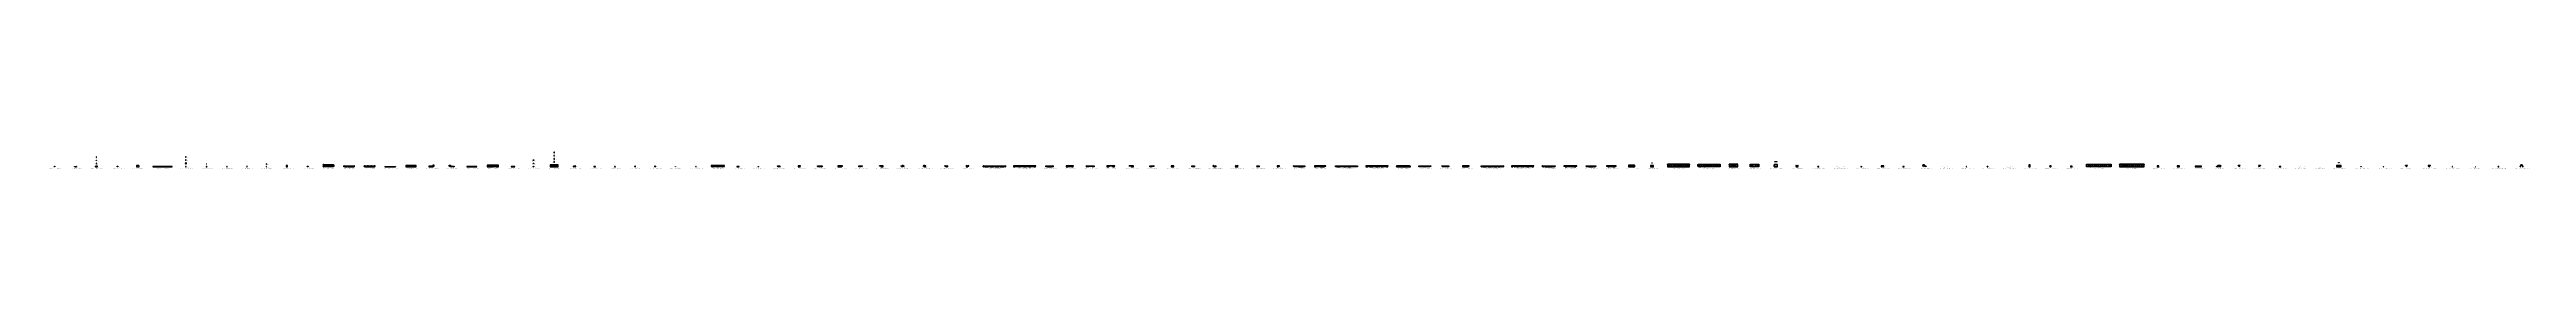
# Model space of a CAD drawing. Header units: inches. Extents: x -1146 to 223752, y 26431 to 27942.
import ezdxf

# ---------------------------------------------------------------- set-up
doc = ezdxf.new("R2010")
doc.units = ezdxf.units.IN
doc.header["$LTSCALE"] = 0.194989
doc.linetypes.add('CENTER', pattern=[50.8, 31.75, -6.35, 6.35, -6.35])
doc.layers.add('可见 (ISO)', color=7, linetype='Continuous', lineweight=25)
doc.layers.add('折弯线', color=1, linetype='CENTER')
doc.styles.add('Z-English', font='gbenor.shx', dxfattribs={"height": 10, "bigfont": 'hztxt.shx'})

msp = doc.modelspace()

# ---------------------------------------------------------------- linework, layer by layer
at = {"layer": '可见 (ISO)'}
for p, q in [((3079, 27183), (3079, 27218)), ((3129, 27183), (3079, 27183)), ((3087, 27226), (3121, 27226)), ((3129, 27218), (3129, 27183)), ((11211, 27525), (11211, 27500)), ((11244, 27532), (11219, 27532)), ((11219, 27492), (11244, 27492)), ((11251, 27500), (11251, 27525)), ((42762, 27191), (42762, 27244)), ((42768, 27250), (42821, 27250)), ((42821, 27185), (42768, 27185)), ((42827, 27244), (42827, 27191)), ((44653, 27077), (44653, 27039)), ((44697, 27083), (44659, 27083)), ((44659, 27033), (44697, 27033)), ((44703, 27039), (44703, 27077)), ((155494, 27067), (155494, 27097)), ((155494, 27097), (155674, 27097)), ((155674, 27067), (155494, 27067)), ((155674, 27097), (155674, 27067)), ((206692, 27012), (206760, 27012)), ((206692, 26982), (206692, 27012)), ((206760, 27012), (206760, 26982)), ((-706, 26656), (-701, 26661)), ((-706, 26616), (-706, 26656)), ((-701, 26611), (-706, 26616)), ((-701, 26661), (-664, 26661)), ((-664, 26611), (-701, 26611)), ((-664, 26661), (-659, 26656)), ((-659, 26616), (-664, 26611)), ((-659, 26656), (-659, 26616)), ((1107, 26617), (1107, 26625)), ((1113, 26631), (1281, 26631)), ((1281, 26611), (1113, 26611)), ((1287, 26625), (1287, 26617)), ((3014, 26656), (3019, 26661)), ((3014, 26656), (3014, 26616)), ((3019, 26611), (3014, 26616)), ((3194, 26661), (3019, 26661)), ((3019, 26611), (3194, 26611)), ((3079, 26941), (3079, 26903)), ((3123, 26947), (3085, 26947)), ((3085, 26897), (3123, 26897)), ((3129, 26903), (3129, 26941)), ((3194, 26611), (3194, 26661)), ((11186, 26974), (11189, 26977)), ((11186, 26974), (11186, 26890)), ((11189, 26887), (11186, 26890)), ((11273, 26977), (11189, 26977)), ((11189, 26887), (11273, 26887)), ((11273, 26977), (11276, 26974)), ((11276, 26890), (11273, 26887)), ((11276, 26890), (11276, 26974)), ((18534, 26892), (18534, 26864)), ((18554, 26892), (18534, 26892)), ((18534, 26864), (18539, 26864)), ((18539, 26864), (18539, 26882)), ((18541, 26884), (18548, 26884)), ((18550, 26882), (18550, 26864)), ((18550, 26864), (18554, 26864)), ((18554, 26864), (18554, 26892)), ((23691, 26821), (24651, 26821)), ((23691, 26783), (23691, 26821)), ((23691, 26611), (23691, 26648)), ((24651, 26611), (23691, 26611)), ((23696, 26781), (23701, 26786)), ((23701, 26646), (23696, 26651)), ((23706, 26783), (23706, 26648)), ((23846, 26664), (23846, 26767)), ((23852, 26773), (24520, 26773)), ((24520, 26658), (23852, 26658)), ((24526, 26767), (24526, 26664)), ((24651, 26783), (24651, 26821)), ((24651, 26611), (24651, 26648)), ((24661, 26786), (24656, 26781)), ((24656, 26651), (24661, 26646)), ((24666, 26783), (24666, 26648)), ((25585, 26691), (25588, 26691)), ((25585, 26611), (25588, 26611)), ((25608, 26691), (25588, 26691)), ((25661, 26611), (25588, 26611)), ((25610, 26704), (25610, 26693)), ((25612, 26706), (25661, 26706)), ((25661, 26706), (25884, 26706)), ((25661, 26611), (25884, 26611)), ((25884, 26706), (25966, 26706)), ((25966, 26611), (25884, 26611)), ((25966, 26706), (26176, 26706)), ((25966, 26611), (26176, 26611)), ((26176, 26706), (26247, 26706)), ((26247, 26611), (26176, 26611)), ((26247, 26706), (26471, 26706)), ((26247, 26611), (26471, 26611)), ((26471, 26706), (26518, 26706)), ((26542, 26611), (26471, 26611)), ((26520, 26693), (26520, 26704)), ((26542, 26691), (26522, 26691)), ((26542, 26691), (26545, 26691)), ((26542, 26611), (26545, 26611)), ((27437, 26706), (27440, 26706)), ((27437, 26626), (27440, 26626)), ((27513, 26706), (27440, 26706)), ((27460, 26626), (27440, 26626)), ((27462, 26613), (27462, 26624)), ((27464, 26611), (27513, 26611)), ((27513, 26706), (27737, 26706)), ((27513, 26611), (27737, 26611)), ((27819, 26706), (27737, 26706)), ((27737, 26611), (27819, 26611)), ((27819, 26706), (28028, 26706)), ((27819, 26611), (28028, 26611)), ((28099, 26706), (28028, 26706)), ((28028, 26611), (28099, 26611)), ((28099, 26706), (28323, 26706)), ((28099, 26611), (28323, 26611)), ((28394, 26706), (28323, 26706)), ((28323, 26611), (28370, 26611)), ((28372, 26624), (28372, 26613)), ((28394, 26626), (28374, 26626)), ((28394, 26706), (28397, 26706)), ((28394, 26626), (28397, 26626)), ((29297, 26636), (29297, 26616)), ((29302, 26641), (29323, 26641)), ((29302, 26611), (29323, 26611)), ((29323, 26641), (29493, 26641)), ((29323, 26611), (29493, 26611)), ((29493, 26641), (29533, 26641)), ((29493, 26611), (29533, 26611)), ((29533, 26641), (29672, 26641)), ((29533, 26611), (29672, 26611)), ((29672, 26641), (29712, 26641)), ((29672, 26611), (29712, 26611)), ((29712, 26641), (29782, 26641)), ((29712, 26611), (29782, 26611)), ((29782, 26641), (29913, 26641)), ((29782, 26611), (29913, 26611)), ((29913, 26641), (30083, 26641)), ((29913, 26611), (30083, 26611)), ((30083, 26641), (30128, 26641)), ((30083, 26611), (30128, 26611)), ((30128, 26641), (30214, 26641)), ((30128, 26611), (30214, 26611)), ((30214, 26641), (30252, 26641)), ((30214, 26611), (30252, 26611)), ((30257, 26636), (30257, 26616)), ((46443, 26621), (46443, 26681)), ((46453, 26691), (46593, 26691)), ((46593, 26611), (46453, 26611)), ((46603, 26681), (46603, 26621)), ((48425, 26627), (48275, 26627)), ((48275, 26611), (48425, 26611)), ((48278, 26624), (48282, 26624)), ((48282, 26614), (48278, 26614)), ((48418, 26624), (48421, 26624)), ((48421, 26614), (48418, 26614)), ((50221, 26627), (50151, 26627)), ((50151, 26611), (50221, 26611)), ((50216, 26624), (50219, 26624)), ((50219, 26614), (50216, 26614)), ((51992, 26651), (51992, 26634)), ((52047, 26656), (51997, 26656)), ((51997, 26629), (52000, 26629)), ((52002, 26648), (52007, 26648)), ((52007, 26639), (52002, 26639)), ((52005, 26624), (52005, 26616)), ((52010, 26611), (52035, 26611)), ((52037, 26648), (52042, 26648)), ((52042, 26639), (52037, 26639)), ((52040, 26616), (52040, 26624)), ((52045, 26629), (52047, 26629)), ((52052, 26634), (52052, 26651)), ((64956, 26671), (64956, 26706)), ((64961, 26711), (64975, 26711)), ((64975, 26666), (64961, 26666)), ((64976, 26711), (64975, 26711)), ((64975, 26666), (64976, 26666)), ((64976, 26711), (65171, 26711)), ((64976, 26666), (64977, 26666)), ((64976, 26616), (64976, 26665)), ((64977, 26665), (64976, 26665)), ((64977, 26666), (64977, 26665)), ((65171, 26611), (64981, 26611)), ((65011, 26631), (65011, 26636)), ((65020, 26636), (65020, 26631)), ((65131, 26631), (65131, 26636)), ((65140, 26636), (65140, 26631)), ((65176, 26706), (65176, 26616)), ((66817, 26706), (66817, 26616)), ((67016, 26711), (66822, 26711)), ((66822, 26611), (67012, 26611)), ((66852, 26636), (66852, 26631)), ((66861, 26631), (66861, 26636)), ((66972, 26636), (66972, 26631)), ((66981, 26631), (66981, 26636)), ((67016, 26711), (67017, 26711)), ((67016, 26666), (67016, 26666)), ((67016, 26666), (67016, 26665)), ((67017, 26666), (67016, 26666)), ((67016, 26665), (67017, 26665)), ((67032, 26711), (67017, 26711)), ((67017, 26666), (67032, 26666)), ((67017, 26616), (67017, 26665)), ((67037, 26671), (67037, 26706)), ((68573, 26671), (68573, 26706)), ((68578, 26711), (68592, 26711)), ((68592, 26666), (68578, 26666)), ((68593, 26711), (68592, 26711)), ((68592, 26666), (68593, 26666)), ((68593, 26711), (68998, 26711)), ((68593, 26666), (68594, 26666)), ((68593, 26655), (68593, 26665)), ((68594, 26665), (68593, 26665)), ((68594, 26666), (68594, 26665)), ((68598, 26650), (68676, 26650)), ((68681, 26645), (68681, 26616)), ((68998, 26611), (68686, 26611)), ((68716, 26631), (68716, 26636)), ((68725, 26636), (68725, 26631)), ((68756, 26631), (68756, 26636)), ((68765, 26636), (68765, 26631)), ((68918, 26631), (68918, 26636)), ((68927, 26636), (68927, 26631)), ((68958, 26631), (68958, 26636)), ((68967, 26636), (68967, 26631)), ((69003, 26706), (69003, 26616)), ((70434, 26706), (70434, 26616)), ((70843, 26711), (70439, 26711)), ((70439, 26611), (70751, 26611)), ((70469, 26636), (70469, 26631)), ((70478, 26631), (70478, 26636)), ((70509, 26636), (70509, 26631)), ((70518, 26631), (70518, 26636)), ((70671, 26636), (70671, 26631)), ((70680, 26631), (70680, 26636)), ((70711, 26636), (70711, 26631)), ((70720, 26631), (70720, 26636)), ((70756, 26645), (70756, 26616)), ((70839, 26650), (70761, 26650)), ((70843, 26711), (70844, 26711)), ((70843, 26666), (70843, 26666)), ((70843, 26666), (70843, 26665)), ((70844, 26666), (70843, 26666)), ((70843, 26665), (70844, 26665)), ((70859, 26711), (70844, 26711)), ((70844, 26666), (70859, 26666)), ((70844, 26655), (70844, 26665)), ((70864, 26671), (70864, 26706)), ((72345, 26616), (72345, 26706)), ((72350, 26711), (72654, 26711)), ((72512, 26611), (72350, 26611)), ((72405, 26638), (72485, 26638)), ((72485, 26628), (72405, 26628)), ((72516, 26614), (72535, 26653)), ((72591, 26675), (72654, 26675)), ((72654, 26711), (72655, 26711)), ((72654, 26675), (72655, 26675)), ((72655, 26711), (72669, 26711)), ((72655, 26675), (72669, 26675)), ((72670, 26711), (72669, 26711)), ((72669, 26675), (72670, 26675)), ((72675, 26680), (72675, 26706)), ((74206, 26680), (74206, 26706)), ((74211, 26711), (74211, 26711)), ((74226, 26711), (74211, 26711)), ((74211, 26675), (74211, 26675)), ((74226, 26675), (74211, 26675)), ((74531, 26711), (74226, 26711)), ((74226, 26711), (74226, 26711)), ((74290, 26675), (74226, 26675)), ((74226, 26675), (74226, 26675)), ((74365, 26614), (74346, 26653)), ((74369, 26611), (74531, 26611)), ((74476, 26638), (74396, 26638)), ((74396, 26628), (74476, 26628)), ((74536, 26616), (74536, 26706)), ((76171, 26668), (76168, 26703)), ((76173, 26709), (76187, 26710)), ((76191, 26665), (76177, 26664)), ((76188, 26710), (76187, 26710)), ((76188, 26710), (76267, 26717)), ((76191, 26665), (76192, 26665)), ((76192, 26665), (76193, 26665)), ((76196, 26615), (76192, 26664)), ((76193, 26664), (76192, 26664)), ((76193, 26665), (76193, 26664)), ((76276, 26617), (76201, 26611)), ((76210, 26632), (76210, 26637)), ((76219, 26637), (76219, 26632)), ((76250, 26635), (76250, 26640)), ((76259, 26641), (76259, 26636)), ((76342, 26622), (76345, 26651)), ((76350, 26656), (76420, 26650)), ((76351, 26717), (76425, 26710)), ((76430, 26705), (76426, 26654)), ((78167, 26705), (78171, 26654)), ((78246, 26717), (78171, 26710)), ((78246, 26656), (78176, 26650)), ((78254, 26622), (78252, 26651)), ((78320, 26617), (78395, 26611)), ((78408, 26710), (78329, 26717)), ((78338, 26641), (78337, 26636)), ((78346, 26635), (78347, 26640)), ((78378, 26637), (78377, 26632)), ((78386, 26632), (78387, 26637)), ((78400, 26615), (78405, 26664)), ((78404, 26665), (78404, 26665)), ((78404, 26665), (78404, 26664)), ((78405, 26665), (78404, 26665)), ((78404, 26664), (78405, 26664)), ((78405, 26665), (78420, 26664)), ((78408, 26710), (78409, 26710)), ((78424, 26709), (78409, 26710)), ((78425, 26668), (78428, 26703)), ((80133, 26681), (80136, 26716)), ((80152, 26674), (80137, 26675)), ((80141, 26720), (80156, 26719)), ((80151, 26663), (80152, 26673)), ((80152, 26674), (80153, 26674)), ((80153, 26673), (80152, 26673)), ((80153, 26674), (80153, 26674)), ((80153, 26674), (80153, 26673)), ((80157, 26719), (80156, 26719)), ((80156, 26658), (80225, 26652)), ((80157, 26719), (80236, 26712)), ((80230, 26646), (80227, 26617)), ((80292, 26712), (80367, 26718)), ((80375, 26619), (80301, 26612)), ((80314, 26634), (80314, 26639)), ((80323, 26639), (80323, 26634)), ((80354, 26637), (80354, 26642)), ((80363, 26643), (80363, 26638)), ((80372, 26714), (80380, 26624)), ((82074, 26714), (82067, 26624)), ((82071, 26619), (82146, 26612)), ((82155, 26712), (82080, 26718)), ((82084, 26643), (82083, 26638)), ((82092, 26637), (82093, 26642)), ((82124, 26639), (82123, 26634)), ((82132, 26634), (82133, 26639)), ((82290, 26719), (82211, 26712)), ((82217, 26646), (82219, 26617)), ((82291, 26658), (82221, 26652)), ((82290, 26719), (82291, 26719)), ((82305, 26720), (82291, 26719)), ((82294, 26674), (82293, 26674)), ((82293, 26674), (82294, 26673)), ((82295, 26674), (82294, 26674)), ((82294, 26673), (82295, 26673)), ((82295, 26674), (82309, 26675)), ((82295, 26663), (82295, 26673)), ((82314, 26681), (82311, 26716)), ((83619, 26671), (83619, 26706)), ((83624, 26711), (83639, 26711)), ((83639, 26666), (83624, 26666)), ((83640, 26711), (83639, 26711)), ((83639, 26666), (83640, 26666)), ((83639, 26616), (83639, 26665)), ((83640, 26665), (83639, 26665)), ((83640, 26711), (83786, 26711)), ((83640, 26666), (83640, 26666)), ((83640, 26666), (83640, 26665)), ((83786, 26611), (83644, 26611)), ((83675, 26631), (83675, 26636)), ((83684, 26636), (83684, 26631)), ((83715, 26631), (83715, 26636)), ((83724, 26636), (83724, 26631)), ((83786, 26711), (84076, 26711)), ((83786, 26611), (84076, 26611)), ((84076, 26711), (84262, 26711)), ((84262, 26611), (84076, 26611)), ((84145, 26631), (84145, 26636)), ((84154, 26636), (84154, 26631)), ((84185, 26631), (84185, 26636)), ((84194, 26636), (84194, 26631)), ((84262, 26711), (84548, 26711)), ((84262, 26611), (84548, 26611)), ((84548, 26711), (84727, 26711)), ((84727, 26611), (84548, 26611)), ((84615, 26631), (84615, 26636)), ((84624, 26636), (84624, 26631)), ((84655, 26631), (84655, 26636)), ((84664, 26636), (84664, 26631)), ((84727, 26711), (85038, 26711)), ((84727, 26611), (85038, 26611)), ((85038, 26711), (85170, 26711)), ((85170, 26611), (85038, 26611)), ((85085, 26631), (85085, 26636)), ((85094, 26636), (85094, 26631)), ((85125, 26631), (85125, 26636)), ((85134, 26636), (85134, 26631)), ((85170, 26711), (85515, 26711)), ((85170, 26611), (85515, 26611)), ((85515, 26711), (85634, 26711)), ((85634, 26611), (85515, 26611)), ((85555, 26631), (85555, 26636)), ((85564, 26636), (85564, 26631)), ((85595, 26631), (85595, 26636)), ((85604, 26636), (85604, 26631)), ((85639, 26706), (85639, 26616)), ((86389, 26706), (86389, 26616)), ((86513, 26711), (86394, 26711)), ((86394, 26611), (86513, 26611)), ((86425, 26636), (86425, 26631)), ((86434, 26631), (86434, 26636)), ((86465, 26636), (86465, 26631)), ((86474, 26631), (86474, 26636)), ((86859, 26711), (86513, 26711)), ((86859, 26611), (86513, 26611)), ((86991, 26711), (86859, 26711)), ((86859, 26611), (86991, 26611)), ((86895, 26636), (86895, 26631)), ((86904, 26631), (86904, 26636)), ((86935, 26636), (86935, 26631)), ((86944, 26631), (86944, 26636)), ((87302, 26711), (86991, 26711)), ((87302, 26611), (86991, 26611)), ((87481, 26711), (87302, 26711)), ((87302, 26611), (87481, 26611)), ((87365, 26636), (87365, 26631)), ((87374, 26631), (87374, 26636)), ((87405, 26636), (87405, 26631)), ((87414, 26631), (87414, 26636)), ((87767, 26711), (87481, 26711)), ((87767, 26611), (87481, 26611)), ((87953, 26711), (87767, 26711)), ((87767, 26611), (87953, 26611)), ((87835, 26636), (87835, 26631)), ((87844, 26631), (87844, 26636)), ((87875, 26636), (87875, 26631)), ((87884, 26631), (87884, 26636)), ((88243, 26711), (87953, 26711)), ((88243, 26611), (87953, 26611)), ((88389, 26711), (88243, 26711)), ((88243, 26611), (88384, 26611)), ((88305, 26636), (88305, 26631)), ((88314, 26631), (88314, 26636)), ((88345, 26636), (88345, 26631)), ((88354, 26631), (88354, 26636)), ((88389, 26666), (88388, 26666)), ((88388, 26666), (88388, 26665)), ((88388, 26665), (88389, 26665)), ((88389, 26711), (88390, 26711)), ((88390, 26666), (88389, 26666)), ((88389, 26616), (88389, 26665)), ((88404, 26711), (88390, 26711)), ((88390, 26666), (88404, 26666)), ((88409, 26671), (88409, 26706)), ((89303, 26671), (89303, 26706)), ((89308, 26711), (89322, 26711)), ((89322, 26666), (89308, 26666)), ((89323, 26711), (89322, 26711)), ((89322, 26666), (89323, 26666)), ((89323, 26711), (89471, 26711)), ((89323, 26666), (89324, 26666)), ((89323, 26616), (89323, 26665)), ((89324, 26665), (89323, 26665)), ((89324, 26666), (89324, 26665)), ((89471, 26611), (89328, 26611)), ((89358, 26631), (89358, 26636)), ((89367, 26636), (89367, 26631)), ((89398, 26631), (89398, 26636)), ((89407, 26636), (89407, 26631)), ((89471, 26711), (89821, 26711)), ((89471, 26611), (89821, 26611)), ((89821, 26711), (89965, 26711)), ((89965, 26611), (89821, 26611)), ((89885, 26631), (89885, 26636)), ((89894, 26636), (89894, 26631)), ((89925, 26631), (89925, 26636)), ((89934, 26636), (89934, 26631)), ((89970, 26706), (89970, 26616)), ((91164, 26706), (91164, 26616)), ((91313, 26711), (91169, 26711)), ((91169, 26611), (91313, 26611)), ((91199, 26636), (91199, 26631)), ((91208, 26631), (91208, 26636)), ((91239, 26636), (91239, 26631)), ((91248, 26631), (91248, 26636)), ((91663, 26711), (91313, 26711)), ((91663, 26611), (91313, 26611)), ((91810, 26711), (91663, 26711)), ((91663, 26611), (91806, 26611)), ((91726, 26636), (91726, 26631)), ((91735, 26631), (91735, 26636)), ((91766, 26636), (91766, 26631)), ((91775, 26631), (91775, 26636)), ((91810, 26711), (91811, 26711)), ((91810, 26666), (91810, 26666)), ((91810, 26666), (91810, 26665)), ((91811, 26666), (91810, 26666)), ((91810, 26665), (91811, 26665)), ((91826, 26711), (91811, 26711)), ((91811, 26666), (91826, 26666)), ((91811, 26616), (91811, 26665)), ((91831, 26671), (91831, 26706)), ((93002, 26671), (93002, 26706)), ((93007, 26711), (93022, 26711)), ((93022, 26666), (93007, 26666)), ((93023, 26711), (93022, 26711)), ((93022, 26666), (93023, 26666)), ((93022, 26616), (93022, 26665)), ((93023, 26665), (93022, 26665)), ((93023, 26711), (93709, 26711)), ((93023, 26666), (93023, 26666)), ((93023, 26666), (93023, 26665)), ((93189, 26611), (93027, 26611)), ((93082, 26638), (93162, 26638)), ((93162, 26628), (93082, 26628)), ((93194, 26614), (93212, 26653)), ((93268, 26675), (93468, 26675)), ((93524, 26653), (93543, 26614)), ((93709, 26611), (93548, 26611)), ((93574, 26638), (93654, 26638)), ((93654, 26628), (93574, 26628)), ((93714, 26706), (93714, 26616)), ((94863, 26706), (94863, 26616)), ((95555, 26711), (94868, 26711)), ((94868, 26611), (95030, 26611)), ((95003, 26638), (94923, 26638)), ((94923, 26628), (95003, 26628)), ((95053, 26653), (95035, 26614)), ((95309, 26675), (95109, 26675)), ((95384, 26614), (95365, 26653)), ((95389, 26611), (95550, 26611)), ((95495, 26638), (95415, 26638)), ((95415, 26628), (95495, 26628)), ((95555, 26666), (95554, 26666)), ((95554, 26666), (95554, 26665)), ((95554, 26665), (95555, 26665)), ((95555, 26711), (95556, 26711)), ((95556, 26666), (95555, 26666)), ((95555, 26616), (95555, 26665)), ((95570, 26711), (95556, 26711)), ((95556, 26666), (95570, 26666)), ((95575, 26671), (95575, 26706)), ((96883, 26680), (96883, 26706)), ((97263, 26711), (96888, 26711)), ((97032, 26675), (96888, 26675)), ((97107, 26614), (97088, 26653)), ((97111, 26611), (97258, 26611)), ((97138, 26638), (97218, 26638)), ((97218, 26628), (97138, 26628)), ((97262, 26665), (97262, 26666)), ((97262, 26666), (97263, 26666)), ((97263, 26665), (97262, 26665)), ((97263, 26711), (97273, 26711)), ((97263, 26711), (97263, 26711)), ((97263, 26666), (97273, 26666)), ((97263, 26666), (97263, 26666)), ((97263, 26616), (97263, 26665)), ((97273, 26711), (97273, 26711)), ((97273, 26666), (97273, 26666)), ((97278, 26671), (97278, 26706)), ((98744, 26671), (98744, 26706)), ((98759, 26711), (98749, 26711)), ((98749, 26711), (98749, 26711)), ((98749, 26666), (98749, 26666)), ((98759, 26666), (98749, 26666)), ((98759, 26711), (99134, 26711)), ((98759, 26711), (98759, 26711)), ((98760, 26666), (98759, 26666)), ((98759, 26666), (98759, 26666)), ((98759, 26616), (98759, 26665)), ((98759, 26665), (98760, 26665)), ((98760, 26665), (98760, 26666)), ((98911, 26611), (98764, 26611)), ((98884, 26638), (98804, 26638)), ((98804, 26628), (98884, 26628)), ((98915, 26614), (98934, 26653)), ((98990, 26675), (99134, 26675)), ((99139, 26680), (99139, 26706)), ((104518, 26681), (104521, 26716)), ((104537, 26674), (104522, 26675)), ((104526, 26720), (104541, 26719)), ((104533, 26624), (104537, 26673)), ((104537, 26674), (104538, 26674)), ((104538, 26673), (104537, 26673)), ((104612, 26612), (104537, 26619)), ((104538, 26674), (104538, 26674)), ((104538, 26674), (104538, 26673)), ((104542, 26719), (104541, 26719)), ((104542, 26719), (104621, 26712)), ((104550, 26638), (104550, 26643)), ((104559, 26642), (104559, 26637)), ((104589, 26634), (104590, 26639)), ((104599, 26639), (104598, 26634)), ((104677, 26712), (104752, 26718)), ((104760, 26619), (104686, 26612)), ((104699, 26634), (104699, 26639)), ((104708, 26639), (104708, 26634)), ((104739, 26637), (104739, 26642)), ((104748, 26643), (104748, 26638)), ((104757, 26714), (104765, 26624)), ((106524, 26714), (106516, 26624)), ((106520, 26619), (106595, 26612)), ((106604, 26712), (106529, 26718)), ((106533, 26643), (106533, 26638)), ((106542, 26637), (106542, 26642)), ((106573, 26639), (106572, 26634)), ((106581, 26634), (106582, 26639)), ((106739, 26719), (106660, 26712)), ((106669, 26612), (106744, 26619)), ((106682, 26639), (106682, 26634)), ((106691, 26634), (106691, 26639)), ((106722, 26642), (106722, 26637)), ((106731, 26638), (106731, 26643)), ((106739, 26719), (106740, 26719)), ((106755, 26720), (106740, 26719)), ((106743, 26674), (106743, 26674)), ((106743, 26674), (106743, 26673)), ((106744, 26674), (106743, 26674)), ((106743, 26673), (106744, 26673)), ((106744, 26674), (106759, 26675)), ((106748, 26624), (106744, 26673)), ((106763, 26681), (106760, 26716)), ((108461, 26671), (108461, 26706)), ((108466, 26711), (108480, 26711)), ((108480, 26666), (108466, 26666)), ((108481, 26711), (108480, 26711)), ((108480, 26666), (108481, 26666)), ((108481, 26711), (108676, 26711)), ((108481, 26666), (108482, 26666)), ((108481, 26655), (108481, 26665)), ((108482, 26665), (108481, 26665)), ((108482, 26666), (108482, 26665)), ((108486, 26650), (108564, 26650)), ((108569, 26645), (108569, 26616)), ((108676, 26611), (108574, 26611)), ((108596, 26631), (108596, 26636)), ((108605, 26636), (108605, 26631)), ((108636, 26631), (108636, 26636)), ((108645, 26636), (108645, 26631)), ((108681, 26706), (108681, 26616)), ((110322, 26706), (110322, 26616)), ((110521, 26711), (110327, 26711)), ((110327, 26611), (110429, 26611)), ((110357, 26636), (110357, 26631)), ((110366, 26631), (110366, 26636)), ((110397, 26636), (110397, 26631)), ((110406, 26631), (110406, 26636)), ((110434, 26645), (110434, 26616)), ((110517, 26650), (110439, 26650)), ((110521, 26711), (110522, 26711)), ((110521, 26666), (110521, 26666)), ((110521, 26666), (110521, 26665)), ((110522, 26666), (110521, 26666)), ((110521, 26665), (110522, 26665)), ((110537, 26711), (110522, 26711)), ((110522, 26666), (110537, 26666)), ((110522, 26655), (110522, 26665)), ((110542, 26671), (110542, 26706)), ((111816, 26671), (111816, 26706)), ((111821, 26711), (111835, 26711)), ((111835, 26666), (111821, 26666)), ((111836, 26711), (111835, 26711)), ((111835, 26666), (111836, 26666)), ((111836, 26711), (112280, 26711)), ((111836, 26666), (111837, 26666)), ((111836, 26655), (111836, 26665)), ((111837, 26665), (111836, 26665)), ((111837, 26666), (111837, 26665)), ((111841, 26650), (111919, 26650)), ((111924, 26645), (111924, 26616)), ((112280, 26611), (111929, 26611)), ((111955, 26631), (111955, 26636)), ((111964, 26636), (111964, 26631)), ((111995, 26631), (111995, 26636)), ((112004, 26636), (112004, 26631)), ((112093, 26638), (112223, 26638)), ((112223, 26628), (112093, 26628)), ((112280, 26711), (112691, 26711)), ((112280, 26611), (112691, 26611)), ((112691, 26711), (112831, 26711)), ((112831, 26611), (112691, 26611)), ((112751, 26631), (112751, 26636)), ((112760, 26636), (112760, 26631)), ((112791, 26631), (112791, 26636)), ((112800, 26636), (112800, 26631)), ((112836, 26706), (112836, 26616)), ((113710, 26706), (113710, 26616)), ((113854, 26711), (113715, 26711)), ((113715, 26611), (113854, 26611)), ((113745, 26636), (113745, 26631)), ((113754, 26631), (113754, 26636)), ((113785, 26636), (113785, 26631)), ((113794, 26631), (113794, 26636)), ((114265, 26711), (113854, 26711)), ((114265, 26611), (113854, 26611)), ((114709, 26711), (114265, 26711)), ((114265, 26611), (114617, 26611)), ((114452, 26638), (114322, 26638)), ((114322, 26628), (114452, 26628)), ((114541, 26636), (114541, 26631)), ((114550, 26631), (114550, 26636)), ((114581, 26636), (114581, 26631)), ((114590, 26631), (114590, 26636)), ((114622, 26645), (114622, 26616)), ((114705, 26650), (114627, 26650)), ((114709, 26711), (114710, 26711)), ((114709, 26666), (114709, 26666)), ((114709, 26666), (114709, 26665)), ((114710, 26666), (114709, 26666)), ((114709, 26665), (114710, 26665)), ((114725, 26711), (114710, 26711)), ((114710, 26666), (114725, 26666)), ((114710, 26655), (114710, 26665)), ((114730, 26671), (114730, 26706)), ((115604, 26671), (115604, 26706)), ((115609, 26711), (115623, 26711)), ((115623, 26666), (115609, 26666)), ((115624, 26711), (115623, 26711)), ((115623, 26666), (115624, 26666)), ((115624, 26711), (115745, 26711)), ((115624, 26666), (115625, 26666)), ((115624, 26616), (115624, 26665)), ((115625, 26665), (115624, 26665)), ((115625, 26666), (115625, 26665)), ((115745, 26611), (115629, 26611)), ((115659, 26631), (115659, 26636)), ((115668, 26636), (115668, 26631)), ((115699, 26631), (115699, 26636)), ((115708, 26636), (115708, 26631)), ((115745, 26711), (116049, 26711)), ((115745, 26611), (116049, 26611)), ((116049, 26711), (116377, 26711)), ((116227, 26611), (116049, 26611)), ((116129, 26631), (116129, 26636)), ((116138, 26636), (116138, 26631)), ((116169, 26631), (116169, 26636)), ((116178, 26636), (116178, 26631)), ((116232, 26616), (116232, 26645)), ((116237, 26650), (116325, 26650)), ((116330, 26645), (116330, 26616)), ((116377, 26611), (116335, 26611)), ((116377, 26711), (116538, 26711)), ((116377, 26611), (116538, 26611)), ((116538, 26711), (116723, 26711)), ((116723, 26611), (116538, 26611)), ((116599, 26631), (116599, 26636)), ((116608, 26636), (116608, 26631)), ((116639, 26631), (116639, 26636)), ((116648, 26636), (116648, 26631)), ((116723, 26711), (117004, 26711)), ((116723, 26611), (117004, 26611)), ((117004, 26711), (117619, 26711)), ((117301, 26611), (117004, 26611)), ((117069, 26631), (117069, 26636)), ((117078, 26636), (117078, 26631)), ((117109, 26631), (117109, 26636)), ((117118, 26636), (117118, 26631)), ((117306, 26616), (117306, 26645)), ((117311, 26650), (117399, 26650)), ((117404, 26645), (117404, 26616)), ((117619, 26611), (117409, 26611)), ((117539, 26631), (117539, 26636)), ((117548, 26636), (117548, 26631)), ((117579, 26631), (117579, 26636)), ((117588, 26636), (117588, 26631)), ((117624, 26706), (117624, 26616)), ((118374, 26706), (118374, 26616)), ((118994, 26711), (118379, 26711)), ((118379, 26611), (118588, 26611)), ((118409, 26636), (118409, 26631)), ((118418, 26631), (118418, 26636)), ((118449, 26636), (118449, 26631)), ((118458, 26631), (118458, 26636)), ((118593, 26645), (118593, 26616)), ((118686, 26650), (118598, 26650)), ((118691, 26616), (118691, 26645)), ((118696, 26611), (118994, 26611)), ((118879, 26636), (118879, 26631)), ((118888, 26631), (118888, 26636)), ((118919, 26636), (118919, 26631)), ((118928, 26631), (118928, 26636)), ((119275, 26711), (118994, 26711)), ((119275, 26611), (118994, 26611)), ((119459, 26711), (119275, 26711)), ((119275, 26611), (119459, 26611)), ((119349, 26636), (119349, 26631)), ((119358, 26631), (119358, 26636)), ((119389, 26636), (119389, 26631)), ((119398, 26631), (119398, 26636)), ((119620, 26711), (119459, 26711)), ((119620, 26611), (119459, 26611)), ((119949, 26711), (119620, 26711)), ((119620, 26611), (119662, 26611)), ((119667, 26645), (119667, 26616)), ((119760, 26650), (119672, 26650)), ((119765, 26616), (119765, 26645)), ((119770, 26611), (119949, 26611)), ((119819, 26636), (119819, 26631)), ((119828, 26631), (119828, 26636)), ((119859, 26636), (119859, 26631)), ((119868, 26631), (119868, 26636)), ((120253, 26711), (119949, 26711)), ((120253, 26611), (119949, 26611)), ((120373, 26711), (120253, 26711)), ((120253, 26611), (120369, 26611)), ((120289, 26636), (120289, 26631)), ((120298, 26631), (120298, 26636)), ((120329, 26636), (120329, 26631)), ((120338, 26631), (120338, 26636)), ((120373, 26711), (120374, 26711)), ((120373, 26666), (120373, 26666)), ((120373, 26666), (120373, 26665)), ((120374, 26666), (120373, 26666)), ((120373, 26665), (120374, 26665)), ((120389, 26711), (120374, 26711)), ((120374, 26666), (120389, 26666)), ((120374, 26616), (120374, 26665)), ((120394, 26671), (120394, 26706)), ((125280, 26671), (125280, 26706)), ((125285, 26711), (125299, 26711)), ((125299, 26666), (125285, 26666)), ((125300, 26711), (125299, 26711)), ((125299, 26666), (125300, 26666)), ((125300, 26711), (125895, 26711)), ((125300, 26666), (125301, 26666)), ((125300, 26655), (125300, 26665)), ((125301, 26665), (125300, 26665)), ((125301, 26666), (125301, 26665)), ((125305, 26650), (125383, 26650)), ((125388, 26645), (125388, 26616)), ((125895, 26611), (125393, 26611)), ((125419, 26631), (125419, 26636)), ((125428, 26636), (125428, 26631)), ((125459, 26631), (125459, 26636)), ((125468, 26636), (125468, 26631)), ((125557, 26638), (125687, 26638)), ((125687, 26628), (125557, 26628)), ((125815, 26631), (125815, 26636)), ((125824, 26636), (125824, 26631)), ((125855, 26631), (125855, 26636)), ((125864, 26636), (125864, 26631)), ((125900, 26706), (125900, 26616)), ((127141, 26706), (127141, 26616)), ((127740, 26711), (127146, 26711)), ((127146, 26611), (127648, 26611)), ((127176, 26636), (127176, 26631)), ((127185, 26631), (127185, 26636)), ((127216, 26636), (127216, 26631)), ((127225, 26631), (127225, 26636)), ((127483, 26638), (127353, 26638)), ((127353, 26628), (127483, 26628)), ((127572, 26636), (127572, 26631)), ((127581, 26631), (127581, 26636)), ((127612, 26636), (127612, 26631)), ((127621, 26631), (127621, 26636)), ((127653, 26645), (127653, 26616)), ((127736, 26650), (127658, 26650)), ((127740, 26711), (127741, 26711)), ((127740, 26666), (127740, 26666)), ((127740, 26666), (127740, 26665)), ((127741, 26666), (127740, 26666)), ((127740, 26665), (127741, 26665)), ((127756, 26711), (127741, 26711)), ((127741, 26666), (127756, 26666)), ((127741, 26655), (127741, 26665)), ((127761, 26671), (127761, 26706)), ((128835, 26671), (128835, 26706)), ((128840, 26711), (128854, 26711)), ((128854, 26666), (128840, 26666)), ((128856, 26711), (128854, 26711)), ((128854, 26666), (128856, 26666)), ((128855, 26616), (128855, 26665)), ((128856, 26665), (128855, 26665)), ((128856, 26711), (128982, 26711)), ((128856, 26666), (128856, 26666)), ((128856, 26666), (128856, 26665)), ((128982, 26611), (128860, 26611)), ((128890, 26631), (128890, 26636)), ((128899, 26636), (128899, 26631)), ((128930, 26631), (128930, 26636)), ((128939, 26636), (128939, 26631)), ((128982, 26711), (129294, 26711)), ((128982, 26611), (129294, 26611)), ((129294, 26711), (129464, 26711)), ((129464, 26611), (129294, 26611)), ((129360, 26631), (129360, 26636)), ((129369, 26636), (129369, 26631)), ((129400, 26631), (129400, 26636)), ((129409, 26636), (129409, 26631)), ((129464, 26711), (129773, 26711)), ((129464, 26611), (129773, 26611)), ((129773, 26711), (130000, 26711)), ((129853, 26611), (129773, 26611)), ((129830, 26631), (129830, 26636)), ((129839, 26636), (129839, 26631)), ((129858, 26616), (129858, 26645)), ((129863, 26650), (129951, 26650)), ((129956, 26645), (129956, 26616)), ((130000, 26611), (129961, 26611)), ((130000, 26711), (130252, 26711)), ((130000, 26611), (130252, 26611)), ((130252, 26711), (130394, 26711)), ((130394, 26611), (130252, 26611)), ((130300, 26631), (130300, 26636)), ((130309, 26636), (130309, 26631)), ((130340, 26631), (130340, 26636)), ((130349, 26636), (130349, 26631)), ((130394, 26711), (130580, 26711)), ((130394, 26611), (130580, 26611)), ((130580, 26711), (130850, 26711)), ((130627, 26611), (130580, 26611)), ((130632, 26616), (130632, 26645)), ((130637, 26650), (130725, 26650)), ((130730, 26645), (130730, 26616)), ((130850, 26611), (130735, 26611)), ((130770, 26631), (130770, 26636)), ((130779, 26636), (130779, 26631)), ((130810, 26631), (130810, 26636)), ((130819, 26636), (130819, 26631)), ((130855, 26706), (130855, 26616)), ((131605, 26706), (131605, 26616)), ((131880, 26711), (131610, 26711)), ((131610, 26611), (131725, 26611)), ((131640, 26636), (131640, 26631)), ((131649, 26631), (131649, 26636)), ((131680, 26636), (131680, 26631)), ((131689, 26631), (131689, 26636)), ((131730, 26645), (131730, 26616)), ((131823, 26650), (131735, 26650)), ((131828, 26616), (131828, 26645)), ((131833, 26611), (131880, 26611)), ((132066, 26711), (131880, 26711)), ((132066, 26611), (131880, 26611)), ((132208, 26711), (132066, 26711)), ((132066, 26611), (132208, 26611)), ((132110, 26636), (132110, 26631)), ((132119, 26631), (132119, 26636)), ((132150, 26636), (132150, 26631)), ((132159, 26631), (132159, 26636)), ((132460, 26711), (132208, 26711)), ((132460, 26611), (132208, 26611)), ((132687, 26711), (132460, 26711)), ((132460, 26611), (132499, 26611)), ((132504, 26645), (132504, 26616)), ((132597, 26650), (132509, 26650)), ((132602, 26616), (132602, 26645)), ((132607, 26611), (132687, 26611)), ((132620, 26636), (132620, 26631)), ((132629, 26631), (132629, 26636)), ((132996, 26711), (132687, 26711)), ((132996, 26611), (132687, 26611)), ((133166, 26711), (132996, 26711)), ((132996, 26611), (133166, 26611)), ((133050, 26636), (133050, 26631)), ((133059, 26631), (133059, 26636)), ((133090, 26636), (133090, 26631)), ((133099, 26631), (133099, 26636)), ((133478, 26711), (133166, 26711)), ((133478, 26611), (133166, 26611)), ((133604, 26711), (133478, 26711)), ((133478, 26611), (133600, 26611)), ((133520, 26636), (133520, 26631)), ((133529, 26631), (133529, 26636)), ((133560, 26636), (133560, 26631)), ((133569, 26631), (133569, 26636)), ((133604, 26711), (133606, 26711)), ((133604, 26666), (133604, 26666)), ((133604, 26666), (133604, 26665)), ((133606, 26666), (133604, 26666)), ((133604, 26665), (133605, 26665)), ((133605, 26616), (133605, 26665)), ((133620, 26711), (133606, 26711)), ((133606, 26666), (133620, 26666)), ((133625, 26671), (133625, 26706)), ((134375, 26671), (134375, 26706)), ((134380, 26711), (134394, 26711)), ((134394, 26666), (134380, 26666)), ((134396, 26711), (134394, 26711)), ((134394, 26666), (134396, 26666)), ((134395, 26655), (134395, 26665)), ((134396, 26665), (134395, 26665)), ((134396, 26711), (134651, 26711)), ((134396, 26666), (134396, 26666)), ((134396, 26666), (134396, 26665)), ((134400, 26650), (134478, 26650)), ((134483, 26645), (134483, 26616)), ((134651, 26611), (134488, 26611)), ((134500, 26631), (134500, 26636)), ((134509, 26636), (134509, 26631)), ((134540, 26631), (134540, 26636)), ((134549, 26636), (134549, 26631)), ((134651, 26711), (135305, 26711)), ((134651, 26611), (135305, 26611)), ((135305, 26711), (135557, 26711)), ((135454, 26611), (135305, 26611)), ((135392, 26631), (135392, 26636)), ((135401, 26636), (135401, 26631)), ((135432, 26631), (135432, 26636)), ((135441, 26636), (135441, 26631)), ((135459, 26616), (135459, 26645)), ((135464, 26650), (135557, 26650)), ((135562, 26706), (135562, 26655)), ((136353, 26706), (136353, 26655)), ((136610, 26711), (136358, 26711)), ((136451, 26650), (136358, 26650)), ((136456, 26616), (136456, 26645)), ((136461, 26611), (136610, 26611)), ((136473, 26636), (136473, 26631)), ((136482, 26631), (136482, 26636)), ((136513, 26636), (136513, 26631)), ((136522, 26631), (136522, 26636)), ((137264, 26711), (136610, 26711)), ((137264, 26611), (136610, 26611)), ((137519, 26711), (137264, 26711)), ((137264, 26611), (137427, 26611)), ((137365, 26636), (137365, 26631)), ((137374, 26631), (137374, 26636)), ((137405, 26636), (137405, 26631)), ((137414, 26631), (137414, 26636)), ((137432, 26645), (137432, 26616)), ((137515, 26650), (137437, 26650)), ((137519, 26711), (137520, 26711)), ((137519, 26666), (137519, 26666)), ((137519, 26666), (137519, 26665)), ((137520, 26666), (137519, 26666)), ((137519, 26665), (137520, 26665)), ((137535, 26711), (137520, 26711)), ((137520, 26666), (137535, 26666)), ((137520, 26655), (137520, 26665)), ((137540, 26671), (137540, 26706)), ((138364, 26671), (138364, 26706)), ((138369, 26711), (138383, 26711)), ((138383, 26666), (138369, 26666)), ((138384, 26711), (138383, 26711)), ((138383, 26666), (138384, 26666)), ((138384, 26711), (138613, 26711)), ((138384, 26666), (138385, 26666)), ((138384, 26655), (138384, 26665)), ((138385, 26665), (138384, 26665)), ((138385, 26666), (138385, 26665)), ((138389, 26650), (138467, 26650)), ((138472, 26645), (138472, 26616)), ((138613, 26611), (138477, 26611)), ((138489, 26631), (138489, 26636)), ((138498, 26636), (138498, 26631)), ((138529, 26631), (138529, 26636)), ((138538, 26636), (138538, 26631)), ((138613, 26711), (138997, 26711)), ((138613, 26611), (138997, 26611)), ((138997, 26711), (139246, 26711)), ((139143, 26611), (138997, 26611)), ((139081, 26631), (139081, 26636)), ((139090, 26636), (139090, 26631)), ((139121, 26631), (139121, 26636)), ((139130, 26636), (139130, 26631)), ((139148, 26616), (139148, 26645)), ((139153, 26650), (139246, 26650)), ((139251, 26706), (139251, 26655)), ((140225, 26706), (140225, 26655)), ((140478, 26711), (140230, 26711)), ((140323, 26650), (140230, 26650)), ((140328, 26616), (140328, 26645)), ((140333, 26611), (140478, 26611)), ((140345, 26636), (140345, 26631)), ((140354, 26631), (140354, 26636)), ((140385, 26636), (140385, 26631)), ((140394, 26631), (140394, 26636)), ((140862, 26711), (140478, 26711)), ((140862, 26611), (140478, 26611)), ((141091, 26711), (140862, 26711)), ((140862, 26611), (140999, 26611)), ((140937, 26636), (140937, 26631)), ((140946, 26631), (140946, 26636)), ((140977, 26636), (140977, 26631)), ((140986, 26631), (140986, 26636)), ((141004, 26645), (141004, 26616)), ((141087, 26650), (141009, 26650)), ((141091, 26711), (141092, 26711)), ((141091, 26666), (141091, 26666)), ((141091, 26666), (141091, 26665)), ((141092, 26666), (141091, 26666)), ((141091, 26665), (141092, 26665)), ((141107, 26711), (141092, 26711)), ((141092, 26666), (141107, 26666)), ((141092, 26655), (141092, 26665)), ((141112, 26671), (141112, 26706)), ((144328, 26979), (144328, 26954)), ((144328, 26954), (144383, 26954)), ((144378, 26984), (144333, 26984)), ((144383, 26954), (144383, 26979)), ((159477, 26641), (159417, 26641)), ((159417, 26611), (159477, 26611)), ((163332, 26631), (163407, 26631)), ((163407, 26611), (163332, 26611)), ((167243, 26631), (167133, 26631)), ((167133, 26611), (167243, 26611)), ((168958, 26734), (168966, 26755)), ((168958, 26670), (168958, 26732)), ((169220, 26611), (168962, 26666)), ((168966, 26756), (168966, 26810)), ((168971, 26815), (169061, 26815)), ((169003, 26734), (169028, 26734)), ((169028, 26696), (169003, 26696)), ((169011, 26813), (169021, 26813)), ((169021, 26806), (169011, 26806)), ((169066, 26810), (169066, 26760)), ((169069, 26756), (169240, 26668)), ((169242, 26662), (169225, 26614)), ((174791, 26621), (174791, 26641)), ((174801, 26651), (174821, 26651)), ((174821, 26611), (174801, 26611)), ((174831, 26641), (174831, 26621)), ((195618, 26616), (195618, 26628)), ((195620, 26632), (195767, 26759)), ((195967, 26611), (195623, 26611)), ((195640, 26630), (195655, 26630)), ((195655, 26621), (195640, 26621)), ((195724, 26657), (195739, 26657)), ((195739, 26648), (195724, 26648)), ((195770, 26761), (195967, 26761)), ((195783, 26750), (195798, 26750)), ((195798, 26741), (195783, 26741)), ((195972, 26756), (195972, 26616)), ((197563, 26706), (197570, 26699)), ((197572, 26713), (197572, 26719)), ((197577, 26719), (197577, 26713)), ((197623, 26734), (197609, 26734)), ((197628, 26728), (197628, 26729)), ((197646, 26728), (197628, 26728)), ((197646, 26729), (197646, 26728)), ((197750, 26734), (197651, 26734)), ((197651, 26698), (197651, 26701)), ((197651, 26695), (197651, 26697)), ((197653, 26616), (197655, 26614)), ((197657, 26701), (197657, 26698)), ((197657, 26697), (197657, 26695)), ((197658, 26726), (197658, 26730)), ((197660, 26732), (197740, 26732)), ((197740, 26724), (197660, 26724)), ((197660, 26618), (197660, 26624)), ((197666, 26624), (197666, 26618)), ((197668, 26637), (197668, 26639)), ((197668, 26633), (197668, 26636)), ((197670, 26615), (197726, 26687)), ((197673, 26639), (197673, 26637)), ((197673, 26636), (197673, 26633)), ((197687, 26723), (197702, 26723)), ((197702, 26718), (197687, 26718)), ((197727, 26692), (197726, 26694)), ((197727, 26699), (197744, 26722)), ((197742, 26730), (197742, 26726)), ((197748, 26724), (197750, 26724)), ((199428, 26734), (199527, 26734)), ((199430, 26724), (199428, 26724)), ((199452, 26699), (199434, 26722)), ((199436, 26730), (199436, 26726)), ((199518, 26732), (199438, 26732)), ((199438, 26724), (199518, 26724)), ((199451, 26692), (199452, 26694)), ((199508, 26615), (199452, 26687)), ((199491, 26723), (199476, 26723)), ((199476, 26718), (199491, 26718)), ((199505, 26639), (199505, 26637)), ((199505, 26636), (199505, 26633)), ((199510, 26637), (199510, 26639)), ((199510, 26633), (199510, 26636)), ((199512, 26624), (199512, 26618)), ((199518, 26618), (199518, 26624)), ((199520, 26726), (199520, 26730)), ((199521, 26701), (199521, 26698)), ((199521, 26697), (199521, 26695)), ((199525, 26616), (199523, 26614)), ((199527, 26698), (199527, 26701)), ((199527, 26695), (199527, 26697)), ((199532, 26729), (199532, 26728)), ((199532, 26728), (199550, 26728)), ((199550, 26728), (199550, 26729)), ((199555, 26734), (199569, 26734)), ((199601, 26719), (199601, 26713)), ((199607, 26713), (199607, 26719)), ((199615, 26706), (199608, 26699)), ((206755, 26977), (206697, 26977)), ((212759, 26706), (212766, 26699)), ((212778, 26710), (212778, 26716)), ((212783, 26716), (212783, 26710)), ((212819, 26734), (212805, 26734)), ((212824, 26728), (212824, 26729)), ((212842, 26728), (212824, 26728)), ((212842, 26729), (212842, 26728)), ((212845, 26695), (212845, 26698)), ((212845, 26692), (212845, 26695)), ((212946, 26734), (212847, 26734)), ((212849, 26616), (212851, 26614)), ((212851, 26698), (212851, 26695)), ((212851, 26695), (212851, 26692)), ((212854, 26726), (212854, 26730)), ((212855, 26619), (212855, 26625)), ((212856, 26732), (212936, 26732)), ((212936, 26724), (212856, 26724)), ((212860, 26625), (212860, 26619)), ((212861, 26638), (212861, 26640)), ((212861, 26634), (212861, 26637)), ((212866, 26615), (212922, 26687)), ((212866, 26640), (212866, 26638)), ((212866, 26637), (212866, 26634)), ((212883, 26723), (212898, 26723)), ((212898, 26718), (212883, 26718)), ((212923, 26692), (212922, 26694)), ((212923, 26699), (212940, 26722)), ((212938, 26730), (212938, 26726)), ((212944, 26724), (212946, 26724)), ((214841, 26734), (214940, 26734)), ((214843, 26724), (214841, 26724)), ((214865, 26699), (214847, 26722)), ((214849, 26730), (214849, 26726)), ((214931, 26732), (214851, 26732)), ((214851, 26724), (214931, 26724)), ((214865, 26692), (214866, 26694)), ((214921, 26615), (214865, 26687)), ((214905, 26723), (214890, 26723)), ((214890, 26718), (214905, 26718)), ((214922, 26640), (214922, 26638)), ((214922, 26637), (214922, 26634)), ((214927, 26638), (214927, 26640)), ((214927, 26634), (214927, 26637)), ((214928, 26625), (214928, 26619)), ((214933, 26726), (214933, 26730)), ((214933, 26619), (214933, 26625)), ((214939, 26616), (214936, 26614)), ((214937, 26698), (214937, 26695)), ((214937, 26695), (214937, 26692)), ((214943, 26695), (214943, 26698)), ((214943, 26692), (214943, 26695)), ((214945, 26729), (214945, 26728)), ((214945, 26728), (214963, 26728)), ((214963, 26728), (214963, 26729)), ((214968, 26734), (214982, 26734)), ((215005, 26716), (215005, 26710)), ((215010, 26710), (215010, 26716)), ((215028, 26706), (215022, 26699)), ((217017, 26644), (216992, 26619)), ((216996, 26611), (217031, 26611)), ((223166, 26676), (223166, 26628)), ((223250, 26807), (223167, 26679)), ((223201, 26628), (223201, 26662)), ((223202, 26665), (223255, 26747)), ((223254, 26809), (223343, 26809)), ((223338, 26749), (223259, 26749)), ((223394, 26665), (223342, 26747)), ((223347, 26807), (223429, 26679)), ((223395, 26628), (223395, 26662)), ((223430, 26676), (223430, 26628))]:
    msp.add_line(p, q, dxfattribs=at)
for points in [[(3079, 27470, 0.4142136), (3087, 27462), (3121, 27462, 0.4142136), (3129, 27470), (3129, 27504, 0.4142136), (3121, 27512), (3087, 27512, 0.4142136), (3079, 27504)], [(3083, 27470, 0.4142136), (3087, 27466), (3121, 27466, 0.4142136), (3125, 27470), (3125, 27504, 0.4142136), (3121, 27508), (3087, 27508, 0.4142136), (3083, 27504)], [(11211, 27221, 0.4142136), (11219, 27213), (11244, 27213, 0.4142136), (11251, 27221), (11251, 27256), (11211, 27256)], [(44653, 27894, 0.4142136), (44655, 27892), (44701, 27892, 0.4142136), (44703, 27894), (44703, 27940, 0.4142136), (44701, 27942), (44655, 27942, 0.4142136), (44653, 27940)], [(44653, 27608, 0.4142136), (44655, 27606), (44701, 27606, 0.4142136), (44703, 27608), (44703, 27654, 0.4142136), (44701, 27656), (44655, 27656, 0.4142136), (44653, 27654)], [(44653, 27328, 0.4142136), (44661, 27320), (44695, 27320, 0.4142136), (44703, 27328), (44703, 27362, 0.4142136), (44695, 27370), (44661, 27370, 0.4142136), (44653, 27362)], [(44654, 27894, 0.4142136), (44655, 27893), (44701, 27893, 0.4142136), (44702, 27894), (44702, 27940, 0.4142136), (44701, 27941), (44655, 27941, 0.4142136), (44654, 27940)], [(44654, 27608, 0.4142136), (44655, 27607), (44701, 27607, 0.4142136), (44702, 27608), (44702, 27654, 0.4142136), (44701, 27655), (44655, 27655, 0.4142136), (44654, 27654)], [(44657, 27328, 0.4142136), (44661, 27324), (44695, 27324, 0.4142136), (44699, 27328), (44699, 27362, 0.4142136), (44695, 27366), (44661, 27366, 0.4142136), (44657, 27362)], [(6793, 26611), (6988, 26611, 0.4142136), (6993, 26616), (6993, 26635, 0.0857585), (6993, 26637), (6962, 26725, 0.3171878), (6952, 26731), (6814, 26731), (6771, 26739, 0.4141954), (6759, 26731), (6745, 26650, 0.4142318), (6769, 26615)], [(14949, 26612, 0.4142136), (14950, 26611), (14989, 26611, 0.4142136), (14990, 26612), (14990, 26638, 0.4142136), (14989, 26639), (14950, 26639, 0.4142136), (14949, 26638)], [(16767, 26612, 0.4142136), (16768, 26611), (16784, 26611, 0.4142136), (16785, 26612), (16785, 26678, 0.4142136), (16783, 26680), (16769, 26680, 0.4142136), (16767, 26678)], [(20339, 26617, 0.4142136), (20345, 26611), (20453, 26611, 0.4142136), (20459, 26617), (20459, 26722, 0.4142136), (20453, 26728), (20345, 26728, 0.4142136), (20339, 26722)], [(22330, 26617, -0.4142136), (22324, 26611), (22316, 26611, -0.4142136), (22310, 26617), (22310, 26631), (22251, 26631, -0.4142136), (22245, 26637), (22245, 26655, -0.4142136), (22251, 26661), (22313, 26661, -0.1989124), (22317, 26659), (22329, 26647, -0.1989124), (22330, 26643)], [(31195, 26623, 0.1989124), (31197, 26619), (31203, 26612, 0.1989124), (31208, 26611), (32143, 26611, 0.1989124), (32147, 26612), (32153, 26619, 0.1989124), (32155, 26623), (32155, 26712, 0.1989124), (32153, 26716), (32147, 26723, 0.1989124), (32143, 26725), (31208, 26725, 0.1989124), (31203, 26723), (31197, 26716, 0.1989124), (31195, 26712)], [(33346, 26611), (33664, 26611, 0.1164358), (33669, 26612), (33761, 26658, 0.2840769), (33766, 26667), (33766, 26711), (33766, 26742, 0.4142136), (33756, 26752), (33656, 26752, 0.4142136), (33646, 26742), (33646, 26711), (33646, 26675, -0.4142136), (33636, 26665), (33346, 26665), (33315, 26665, 0.4142136), (33305, 26655), (33305, 26621, 0.4142136), (33315, 26611)], [(33329, 26623), (33329, 26653, 1), (33320, 26653), (33320, 26623, 1)], [(33656, 26728), (33676, 26728, 1), (33676, 26737), (33656, 26737, 1)], [(33696, 26728), (33716, 26728, 1), (33716, 26737), (33696, 26737, 1)], [(33736, 26728), (33756, 26728, 1), (33756, 26737), (33736, 26737, 1)], [(35561, 26611), (35244, 26611, -0.1164358), (35239, 26612), (35147, 26658, -0.2840769), (35141, 26667), (35141, 26711), (35141, 26742, -0.4142136), (35151, 26752), (35251, 26752, -0.4142136), (35261, 26742), (35261, 26711), (35261, 26675, 0.4142136), (35271, 26665), (35561, 26665), (35593, 26665, -0.4142136), (35603, 26655), (35603, 26621, -0.4142136), (35593, 26611)], [(35171, 26728), (35151, 26728, -1), (35151, 26737), (35171, 26737, -1)], [(35211, 26728), (35191, 26728, -1), (35191, 26737), (35211, 26737, -1)], [(35251, 26728), (35231, 26728, -1), (35231, 26737), (35251, 26737, -1)], [(35578, 26623), (35578, 26653, -1), (35587, 26653), (35587, 26623, -1)], [(38583, 26628, 0.3888827), (38587, 26623), (38730, 26611), (38731, 26637), (38734, 26637), (38735, 26611), (39128, 26611, 0.4142136), (39133, 26616), (39133, 26626, -0.4142136), (39138, 26631), (39398, 26631, -0.4142136), (39403, 26626), (39403, 26616, 0.4142136), (39408, 26611), (39607, 26611, 0.4142136), (39612, 26616), (39612, 26770, 0.4142136), (39607, 26775), (39408, 26775, 0.4142136), (39403, 26770), (39403, 26760, -0.4142136), (39398, 26755), (39138, 26755, -0.4142136), (39133, 26760), (39133, 26770, 0.4142136), (39128, 26775), (38735, 26775), (38734, 26749), (38731, 26749), (38730, 26775), (38587, 26762, 0.3888827), (38583, 26757)], [(40758, 26613, 0.4142136), (40760, 26611), (41088, 26611, 0.4142136), (41090, 26613), (41090, 26649, 0.4142136), (41088, 26651), (40760, 26651, 0.4142136), (40758, 26649)], [(40767, 26640), (40780, 26640, 1), (40780, 26646), (40767, 26646, 1)], [(40767, 26615), (40780, 26615, 1), (40780, 26621), (40767, 26621, 1)], [(41068, 26640), (41081, 26640, 1), (41081, 26646), (41068, 26646, 1)], [(41068, 26615), (41081, 26615, 1), (41081, 26621), (41068, 26621, 1)], [(44384, 26686), (44384, 26722, 1), (44362, 26722), (44362, 26686, 1)], [(44644, 26686), (44644, 26722, 1), (44622, 26722), (44622, 26686, 1)], [(44734, 26686), (44734, 26722, 1), (44712, 26722), (44712, 26686, 1)], [(44994, 26686), (44994, 26722, 1), (44972, 26722), (44972, 26686, 1)], [(57522, 26616, 0.4142136), (57527, 26611), (57566, 26611, 0.4142136), (57571, 26616), (57571, 26626, 0.4142136), (57566, 26631), (57527, 26631, 0.4142136), (57522, 26626)], [(58930, 26646, 0.4142136), (58940, 26636), (59050, 26636, -0.4142136), (59060, 26626), (59060, 26621, 0.4142136), (59070, 26611), (59090, 26611, 0.4142136), (59100, 26621), (59100, 26626, -0.4142136), (59110, 26636), (59500, 26636, -0.4142136), (59510, 26626), (59510, 26621, 0.4142136), (59520, 26611), (59540, 26611, 0.4142136), (59550, 26621), (59550, 26626, -0.4142136), (59560, 26636), (59950, 26636, -0.4142136), (59960, 26626), (59960, 26621, 0.4142136), (59970, 26611), (59990, 26611, 0.4142136), (60000, 26621), (60000, 26626, -0.4142136), (60010, 26636), (60120, 26636, 0.4142136), (60130, 26646), (60130, 26746), (58930, 26746)], [(61273, 26616, 0.4142136), (61278, 26611), (61474, 26611, 0.4142136), (61479, 26616), (61479, 26626, 0.4142136), (61474, 26631), (61278, 26631, 0.4142136), (61273, 26626)], [(100694, 26616, 0.4142136), (100699, 26611), (100936, 26611, 0.4142136), (100941, 26616), (100941, 26684, 0.4142136), (100936, 26689), (100699, 26689, 0.4142136), (100694, 26684)], [(102827, 26616, -0.4142136), (102822, 26611), (102585, 26611, -0.4142136), (102580, 26616), (102580, 26684, -0.4142136), (102585, 26689), (102822, 26689, -0.4142136), (102827, 26684)], [(121144, 26616, 0.4142136), (121149, 26611), (122418, 26611, 0.4142136), (122423, 26616), (122423, 26667, 0.4142136), (122418, 26672), (122340, 26672, -0.4142136), (122335, 26677), (122335, 26706, 0.4142136), (122330, 26711), (121169, 26711, 0.4142136), (121164, 26706), (121164, 26657), (121165, 26657), (121165, 26656), (121149, 26656, 0.4142136), (121144, 26651)], [(121198, 26686), (121198, 26691, 1), (121189, 26691), (121189, 26686, 1)], [(121238, 26686), (121238, 26691, 1), (121229, 26691), (121229, 26686, 1)], [(121328, 26686), (121328, 26691, 1), (121319, 26691), (121319, 26686, 1)], [(121793, 26686), (121793, 26691, 1), (121784, 26691), (121784, 26686, 1)], [(122258, 26686), (122258, 26691, 1), (122249, 26691), (122249, 26686, 1)], [(122298, 26686), (122298, 26691, 1), (122289, 26691), (122289, 26686, 1)], [(123173, 26706, -0.4142136), (123178, 26711), (124280, 26711, -0.4142136), (124285, 26706), (124285, 26655, -0.4142136), (124280, 26650), (124202, 26650, 0.4142136), (124197, 26645), (124197, 26616, -0.4142136), (124192, 26611), (123198, 26611, -0.4142136), (123193, 26616), (123193, 26665), (123194, 26665), (123194, 26666), (123178, 26666, -0.4142136), (123173, 26671)], [(123228, 26636), (123228, 26631, -1), (123219, 26631), (123219, 26636, -1)], [(123268, 26636), (123268, 26631, -1), (123259, 26631), (123259, 26636, -1)], [(123358, 26636), (123358, 26631, -1), (123349, 26631), (123349, 26636, -1)], [(123738, 26636), (123738, 26631, -1), (123729, 26631), (123729, 26636, -1)], [(124119, 26636), (124119, 26631, -1), (124110, 26631), (124110, 26636, -1)], [(124159, 26636), (124159, 26631, -1), (124150, 26631), (124150, 26636, -1)], [(142208, 26616, 0.4142136), (142213, 26611), (142757, 26611, 0.106109), (142759, 26611), (142806, 26632, 0.2951329), (142808, 26636), (142808, 26727, 0.2951329), (142806, 26732), (142759, 26752, 0.106109), (142757, 26753), (142213, 26753, 0.4142136), (142208, 26748)], [(145754, 26616, 0.4142136), (145759, 26611), (147749, 26611, 0.4142136), (147754, 26616), (147754, 26702), (147753, 26702), (147753, 26703), (147764, 26703, 0.4142136), (147769, 26708), (147769, 26817, 0.4142136), (147764, 26822), (147753, 26822), (147753, 26823), (147754, 26823), (147754, 26838, 0.4142136), (147749, 26843), (145759, 26843, 0.4142136), (145754, 26838)], [(146729, 26652), (146759, 26652, 1), (146759, 26661), (146729, 26661, 1)], [(146789, 26652), (146819, 26652, 1), (146819, 26661), (146789, 26661, 1)], [(150534, 26616, -0.4142136), (150529, 26611), (148539, 26611, -0.4142136), (148534, 26616), (148534, 26702), (148535, 26702), (148535, 26703), (148524, 26703, -0.4142136), (148519, 26708), (148519, 26817, -0.4142136), (148524, 26822), (148535, 26822), (148535, 26823), (148534, 26823), (148534, 26838, -0.4142136), (148539, 26843), (150529, 26843, -0.4142136), (150534, 26838)], [(149499, 26652), (149469, 26652, -1), (149469, 26661), (149499, 26661, -1)], [(149559, 26652), (149529, 26652, -1), (149529, 26661), (149559, 26661, -1)], [(151367, 26616, 0.4142136), (151372, 26611), (152130, 26611, 0.4142136), (152135, 26616), (152135, 26702), (152134, 26702), (152134, 26703), (152145, 26703, 0.4142136), (152150, 26708), (152150, 26817, 0.4142136), (152145, 26822), (152134, 26822), (152134, 26823), (152135, 26823), (152135, 26838, 0.4142136), (152130, 26843), (151372, 26843, 0.4142136), (151367, 26838)], [(151725, 26662, 0.4142136), (151730, 26657), (151870, 26657, 0.4142136), (151875, 26662), (151875, 26698, 0.4142136), (151870, 26703), (151730, 26703, 0.4142136), (151725, 26698)], [(154041, 26616, -0.4142136), (154036, 26611), (153278, 26611, -0.4142136), (153273, 26616), (153273, 26702), (153274, 26702), (153274, 26703), (153263, 26703, -0.4142136), (153258, 26708), (153258, 26817, -0.4142136), (153263, 26822), (153274, 26822), (153274, 26823), (153273, 26823), (153273, 26838, -0.4142136), (153278, 26843), (154036, 26843, -0.4142136), (154041, 26838)], [(153683, 26662, -0.4142136), (153678, 26657), (153538, 26657, -0.4142136), (153533, 26662), (153533, 26698, -0.4142136), (153538, 26703), (153678, 26703, -0.4142136), (153683, 26698)], [(155434, 26616, 0.4142136), (155439, 26611), (155446, 26611), (155446, 26616), (155476, 26616), (155476, 26611), (155712, 26611), (155712, 26616), (155742, 26616), (155742, 26611), (155749, 26611, 0.4142136), (155754, 26616), (155754, 26826, 0.4142136), (155749, 26831), (155742, 26831), (155742, 26826), (155712, 26826), (155712, 26831), (155476, 26831), (155476, 26826), (155446, 26826), (155446, 26831), (155439, 26831, 0.4142136), (155434, 26826), (155434, 26749), (155442, 26749), (155442, 26746), (155419, 26746, 0.4142136), (155414, 26741), (155414, 26701, 0.4142136), (155419, 26696), (155442, 26696), (155442, 26693), (155434, 26693)], [(155457, 26763), (155457, 26788, 1), (155448, 26788), (155448, 26763, 1)], [(155457, 26653), (155457, 26678, 1), (155448, 26678), (155448, 26653, 1)], [(155567, 26763), (155567, 26788, 1), (155558, 26788), (155558, 26763, 1)], [(155567, 26653), (155567, 26678, 1), (155558, 26678), (155558, 26653, 1)], [(157560, 26611), (157574, 26611, 0.2604455), (157583, 26615), (157619, 26673, 0.1387948), (157620, 26679), (157620, 26711, 0.4142136), (157610, 26721), (157590, 26721, 0.4142136), (157580, 26711), (157580, 26690), (157560, 26690), (157470, 26690), (157450, 26690), (157450, 26711, 0.4142136), (157440, 26721), (157420, 26721, 0.4142136), (157410, 26711), (157410, 26679, 0.1387948), (157411, 26673), (157447, 26615, 0.2604455), (157456, 26611), (157470, 26611)], [(157423, 26706), (157438, 26706, 1), (157438, 26715), (157423, 26715, 1)], [(157501, 26667), (157501, 26682, 1), (157495, 26682), (157495, 26667, 1)], [(157501, 26643), (157501, 26658, 1), (157495, 26658), (157495, 26643, 1)], [(157501, 26619), (157501, 26634, 1), (157495, 26634), (157495, 26619, 1)], [(157535, 26667), (157535, 26682, 1), (157529, 26682), (157529, 26667, 1)], [(157535, 26643), (157535, 26658, 1), (157529, 26658), (157529, 26643, 1)], [(157535, 26619), (157535, 26634, 1), (157529, 26634), (157529, 26619, 1)], [(157593, 26706), (157608, 26706, 1), (157608, 26715), (157593, 26715, 1)], [(165212, 26632), (165336, 26632), (165340, 26635), (165338, 26631), (165338, 26616, 0.4142136), (165343, 26611), (165377, 26611, 0.4142136), (165382, 26616), (165382, 26631), (165381, 26635), (165384, 26632), (165403, 26632, 0.4142136), (165408, 26637), (165408, 26707, 0.4142136), (165403, 26712), (165169, 26712, 0.4142136), (165164, 26707), (165164, 26616, 0.4142136), (165169, 26611), (165205, 26611, 0.4142136), (165210, 26616), (165210, 26631), (165208, 26635)], [(172879, 26616, 0.4142136), (172884, 26611), (172914, 26611, 0.4142136), (172919, 26616), (172919, 26647, 0.4142136), (172914, 26652), (172884, 26652, 0.4142136), (172879, 26647)], [(172884, 26618), (172914, 26618, 1), (172914, 26623), (172884, 26623, 1)], [(178571, 26616, 0.4142136), (178576, 26611), (178686, 26611, 0.4142136), (178691, 26616), (178691, 26781, 0.4142136), (178686, 26786), (178576, 26786, 0.4142136), (178571, 26781)], [(180473, 26649, 0.1790335), (180476, 26643), (180500, 26614, 0.2189437), (180508, 26611), (180559, 26611, 0.2189437), (180566, 26614), (180591, 26643, 0.1790335), (180593, 26649), (180593, 26682, 0.4142136), (180583, 26692), (180483, 26692, 0.4142136), (180473, 26682)], [(182341, 26616, 0.4142136), (182346, 26611), (182489, 26611, 0.4142136), (182494, 26616), (182494, 26669, 0.4142136), (182489, 26674), (182346, 26674, 0.4142136), (182341, 26669)], [(186050, 26616, -0.4142136), (186045, 26611), (183819, 26611, -0.4142136), (183814, 26616), (183814, 26702), (183815, 26702), (183815, 26703), (183804, 26703, -0.4142136), (183799, 26708), (183799, 26817, -0.4142136), (183804, 26822), (183815, 26822), (183815, 26823), (183814, 26823), (183814, 26838, -0.4142136), (183819, 26843), (186045, 26843, -0.4142136), (186050, 26838)], [(185790, 26662, -0.4142136), (185785, 26657), (185645, 26657, -0.4142136), (185640, 26662), (185640, 26698, -0.4142136), (185645, 26703), (185785, 26703, -0.4142136), (185790, 26698)], [(186800, 26616, 0.4142136), (186805, 26611), (189031, 26611, 0.4142136), (189036, 26616), (189036, 26702), (189035, 26702), (189035, 26703), (189046, 26703, 0.4142136), (189051, 26708), (189051, 26817, 0.4142136), (189046, 26822), (189035, 26822), (189035, 26823), (189036, 26823), (189036, 26838, 0.4142136), (189031, 26843), (186805, 26843, 0.4142136), (186800, 26838)], [(187060, 26662, 0.4142136), (187065, 26657), (187205, 26657, 0.4142136), (187210, 26662), (187210, 26698, 0.4142136), (187205, 26703), (187065, 26703, 0.4142136), (187060, 26698)], [(190210, 26616, 0.4142136), (190215, 26611), (190358, 26611, 0.4142136), (190363, 26616), (190363, 26704, 0.4142136), (190358, 26709), (190215, 26709, 0.4142136), (190210, 26704)], [(192030, 26611), (192259, 26611), (192259, 26696), (192195, 26696), (192191, 26693), (192193, 26696), (192193, 26706, 0.4142136), (192191, 26708), (192073, 26708, 0.4142136), (192071, 26706), (192071, 26696), (192072, 26693), (192069, 26696), (192035, 26696, 0.4142136), (192030, 26691)], [(193677, 26616, 0.4142136), (193682, 26611), (194233, 26611, 0.4142136), (194238, 26616), (194238, 26666, 0.4142136), (194233, 26671), (193682, 26671, 0.4142136), (193677, 26666)], [(193691, 26651), (193791, 26651, 1), (193791, 26660), (193691, 26660, 1)], [(193691, 26621), (193791, 26621, 1), (193791, 26630), (193691, 26630, 1)], [(201305, 26613, 0.4142136), (201307, 26611), (201458, 26611, 0.4142136), (201460, 26613), (201460, 26634, 0.4142136), (201458, 26636), (201450, 26636, 0.4142136), (201448, 26634), (201448, 26629, -0.4142136), (201446, 26627), (201319, 26627, -0.4142136), (201317, 26629), (201317, 26634, 0.4142136), (201315, 26636), (201307, 26636, 0.4142136), (201305, 26634)], [(201313, 26632), (201309, 26632, 1), (201309, 26628), (201313, 26628, 1)], [(201313, 26619), (201309, 26619, 1), (201309, 26615), (201313, 26615, 1)], [(201452, 26628), (201456, 26628, 1), (201456, 26632), (201452, 26632, 1)], [(201452, 26615), (201456, 26615, 1), (201456, 26619), (201452, 26619, 1)], [(206516, 26611), (206914, 26611, 0.1989124), (206917, 26612), (206934, 26629, 0.1989124), (206936, 26633), (206936, 26719, 0.1989124), (206934, 26722), (206917, 26739, 0.1989124), (206914, 26741), (206516, 26741)], [(206711, 26689), (206741, 26689, 1), (206741, 26698), (206711, 26698, 1)], [(206711, 26654), (206741, 26654, 1), (206741, 26663), (206711, 26663, 1)], [(206771, 26689), (206801, 26689, 1), (206801, 26698), (206771, 26698, 1)], [(206771, 26654), (206801, 26654, 1), (206801, 26663), (206771, 26663, 1)], [(206831, 26689), (206861, 26689, 1), (206861, 26698), (206831, 26698, 1)], [(206831, 26654), (206861, 26654, 1), (206861, 26663), (206831, 26663, 1)], [(206891, 26689), (206921, 26689, 1), (206921, 26698), (206891, 26698, 1)], [(206891, 26654), (206921, 26654, 1), (206921, 26663), (206891, 26663, 1)], [(219086, 26613, 0.4142136), (219088, 26611), (219118, 26611, 0.4142136), (219120, 26613), (219120, 26617, 0.4142136), (219118, 26619), (219088, 26619, 0.4142136), (219086, 26617)], [(221180, 26616, 0.4142136), (221185, 26611), (221244, 26611, 0.4142136), (221249, 26616), (221249, 26631, 0.4142136), (221244, 26636), (221185, 26636, 0.4142136), (221180, 26631)]]:
    msp.add_lwpolyline(points, format="xyb", close=True, dxfattribs=at)
for points in [[(8243, 26611), (9986, 26611), (9986, 26626), (8243, 26626)], [(11211, 26611), (11251, 26611), (11251, 26651), (11211, 26651)], [(13082, 26611), (13148, 26611), (13148, 26636), (13082, 26636)], [(13098, 26872), (13131, 26872), (13131, 26892), (13098, 26892)], [(18532, 26611), (18557, 26611), (18557, 26628), (18532, 26628)], [(36751, 26611), (37665, 26611), (37665, 26626), (36751, 26626)], [(44308, 26611), (45048, 26611), (45048, 26797), (44308, 26797)], [(144212, 26611), (144500, 26611), (144500, 26718), (144212, 26718)], [(172889, 26635), (172890, 26635), (172890, 26642), (172889, 26642)], [(172909, 26635), (172909, 26635), (172909, 26642), (172909, 26642)]]:
    msp.add_lwpolyline(points, close=True, dxfattribs=at)
for points in [[(25585, 26611), (25577, 26611), (25577, 26691), (25585, 26691)], [(26545, 26611), (26552, 26611), (26552, 26691), (26545, 26691)], [(27437, 26626), (27429, 26626), (27429, 26706), (27437, 26706)], [(28397, 26626), (28405, 26626), (28405, 26706), (28397, 26706)], [(64961, 26711), (64960, 26711), (64960, 26711), (64959, 26710), (64959, 26710), (64958, 26710), (64958, 26710), (64957, 26710), (64957, 26709), (64957, 26709), (64957, 26708), (64956, 26708), (64956, 26708), (64956, 26707), (64956, 26707), (64956, 26706), (64956, 26706)], [(64956, 26671), (64956, 26670), (64956, 26670), (64956, 26669), (64956, 26669), (64956, 26668), (64957, 26668), (64957, 26668), (64957, 26667), (64957, 26667), (64958, 26667), (64958, 26666), (64959, 26666), (64959, 26666), (64960, 26666), (64960, 26666), (64961, 26666)], [(67032, 26711), (67032, 26711), (67033, 26711), (67033, 26710), (67034, 26710), (67034, 26710), (67034, 26710), (67035, 26710), (67035, 26709), (67036, 26709), (67036, 26708), (67036, 26708), (67036, 26708), (67036, 26707), (67037, 26707), (67037, 26706), (67037, 26706)], [(67037, 26671), (67037, 26670), (67037, 26670), (67036, 26669), (67036, 26669), (67036, 26668), (67036, 26668), (67036, 26668), (67035, 26667), (67035, 26667), (67034, 26667), (67034, 26666), (67034, 26666), (67033, 26666), (67033, 26666), (67032, 26666), (67032, 26666)], [(68578, 26711), (68577, 26711), (68577, 26711), (68576, 26710), (68576, 26710), (68575, 26710), (68575, 26710), (68575, 26710), (68574, 26709), (68574, 26709), (68574, 26708), (68573, 26708), (68573, 26708), (68573, 26707), (68573, 26707), (68573, 26706), (68573, 26706)], [(68573, 26671), (68573, 26670), (68573, 26670), (68573, 26669), (68573, 26669), (68573, 26668), (68574, 26668), (68574, 26668), (68574, 26667), (68575, 26667), (68575, 26667), (68575, 26666), (68576, 26666), (68576, 26666), (68577, 26666), (68577, 26666), (68578, 26666)], [(70859, 26711), (70859, 26711), (70860, 26711), (70860, 26710), (70861, 26710), (70861, 26710), (70862, 26710), (70862, 26710), (70862, 26709), (70863, 26709), (70863, 26708), (70863, 26708), (70863, 26708), (70864, 26707), (70864, 26707), (70864, 26706), (70864, 26706)], [(70864, 26671), (70864, 26670), (70864, 26670), (70864, 26669), (70863, 26669), (70863, 26668), (70863, 26668), (70863, 26668), (70862, 26667), (70862, 26667), (70862, 26667), (70861, 26666), (70861, 26666), (70860, 26666), (70860, 26666), (70859, 26666), (70859, 26666)], [(72675, 26706), (72675, 26706), (72675, 26707), (72675, 26707), (72674, 26708), (72674, 26708), (72674, 26708), (72674, 26709), (72673, 26709), (72673, 26710), (72673, 26710), (72672, 26710), (72672, 26710), (72671, 26710), (72671, 26711), (72670, 26711), (72670, 26711)], [(72670, 26675), (72670, 26675), (72671, 26675), (72671, 26675), (72672, 26675), (72672, 26675), (72673, 26676), (72673, 26676), (72673, 26676), (72674, 26677), (72674, 26677), (72674, 26677), (72674, 26678), (72675, 26678), (72675, 26679), (72675, 26679), (72675, 26680)], [(74206, 26706), (74206, 26706), (74206, 26707), (74206, 26707), (74206, 26708), (74206, 26708), (74207, 26708), (74207, 26709), (74207, 26709), (74208, 26710), (74208, 26710), (74209, 26710), (74209, 26710), (74209, 26710), (74210, 26711), (74210, 26711), (74211, 26711)], [(74211, 26675), (74210, 26675), (74210, 26675), (74209, 26675), (74209, 26675), (74209, 26675), (74208, 26676), (74208, 26676), (74207, 26676), (74207, 26677), (74207, 26677), (74206, 26677), (74206, 26678), (74206, 26678), (74206, 26679), (74206, 26679), (74206, 26680)], [(76173, 26709), (76172, 26709), (76172, 26708), (76171, 26708), (76171, 26708), (76171, 26708), (76170, 26708), (76170, 26707), (76169, 26707), (76169, 26706), (76169, 26706), (76169, 26706), (76169, 26705), (76168, 26705), (76168, 26704), (76168, 26704), (76168, 26703)], [(76171, 26668), (76171, 26668), (76172, 26667), (76172, 26667), (76172, 26666), (76172, 26666), (76172, 26666), (76173, 26665), (76173, 26665), (76174, 26665), (76174, 26664), (76174, 26664), (76175, 26664), (76175, 26664), (76176, 26664), (76176, 26664), (76177, 26664)], [(78425, 26668), (78425, 26668), (78425, 26667), (78425, 26667), (78425, 26666), (78424, 26666), (78424, 26666), (78424, 26665), (78423, 26665), (78423, 26665), (78423, 26664), (78422, 26664), (78422, 26664), (78421, 26664), (78421, 26664), (78420, 26664), (78420, 26664)], [(78424, 26709), (78424, 26709), (78425, 26708), (78425, 26708), (78426, 26708), (78426, 26708), (78426, 26708), (78427, 26707), (78427, 26707), (78427, 26706), (78428, 26706), (78428, 26706), (78428, 26705), (78428, 26705), (78428, 26704), (78428, 26704), (78428, 26703)], [(80133, 26681), (80133, 26680), (80133, 26680), (80133, 26679), (80133, 26679), (80133, 26678), (80133, 26678), (80133, 26678), (80134, 26677), (80134, 26677), (80134, 26676), (80135, 26676), (80135, 26676), (80136, 26676), (80136, 26676), (80137, 26675), (80137, 26675)], [(80141, 26720), (80141, 26720), (80140, 26720), (80140, 26720), (80139, 26720), (80139, 26720), (80138, 26720), (80138, 26719), (80137, 26719), (80137, 26719), (80137, 26718), (80136, 26718), (80136, 26718), (80136, 26717), (80136, 26717), (80136, 26716), (80136, 26716)], [(82305, 26720), (82306, 26720), (82306, 26720), (82307, 26720), (82307, 26720), (82308, 26720), (82308, 26720), (82309, 26719), (82309, 26719), (82309, 26719), (82310, 26718), (82310, 26718), (82310, 26718), (82311, 26717), (82311, 26717), (82311, 26716), (82311, 26716)], [(82314, 26681), (82314, 26680), (82314, 26680), (82314, 26679), (82314, 26679), (82314, 26678), (82313, 26678), (82313, 26678), (82313, 26677), (82312, 26677), (82312, 26676), (82312, 26676), (82311, 26676), (82311, 26676), (82310, 26676), (82310, 26675), (82309, 26675)], [(83624, 26711), (83624, 26711), (83623, 26711), (83623, 26710), (83622, 26710), (83622, 26710), (83622, 26710), (83621, 26710), (83621, 26709), (83620, 26709), (83620, 26708), (83620, 26708), (83620, 26708), (83620, 26707), (83619, 26707), (83619, 26706), (83619, 26706)], [(83619, 26671), (83619, 26670), (83619, 26670), (83620, 26669), (83620, 26669), (83620, 26668), (83620, 26668), (83620, 26668), (83621, 26667), (83621, 26667), (83622, 26667), (83622, 26666), (83622, 26666), (83623, 26666), (83623, 26666), (83624, 26666), (83624, 26666)], [(88404, 26711), (88405, 26711), (88405, 26711), (88406, 26710), (88406, 26710), (88407, 26710), (88407, 26710), (88408, 26710), (88408, 26709), (88408, 26709), (88409, 26708), (88409, 26708), (88409, 26708), (88409, 26707), (88409, 26707), (88409, 26706), (88409, 26706)], [(88409, 26671), (88409, 26670), (88409, 26670), (88409, 26669), (88409, 26669), (88409, 26668), (88409, 26668), (88408, 26668), (88408, 26667), (88408, 26667), (88407, 26667), (88407, 26666), (88406, 26666), (88406, 26666), (88405, 26666), (88405, 26666), (88404, 26666)], [(89308, 26711), (89307, 26711), (89307, 26711), (89306, 26710), (89306, 26710), (89306, 26710), (89305, 26710), (89305, 26710), (89304, 26709), (89304, 26709), (89304, 26708), (89303, 26708), (89303, 26708), (89303, 26707), (89303, 26707), (89303, 26706), (89303, 26706)], [(89303, 26671), (89303, 26670), (89303, 26670), (89303, 26669), (89303, 26669), (89303, 26668), (89304, 26668), (89304, 26668), (89304, 26667), (89305, 26667), (89305, 26667), (89306, 26666), (89306, 26666), (89306, 26666), (89307, 26666), (89307, 26666), (89308, 26666)], [(91826, 26711), (91826, 26711), (91827, 26711), (91827, 26710), (91828, 26710), (91828, 26710), (91829, 26710), (91829, 26710), (91829, 26709), (91830, 26709), (91830, 26708), (91830, 26708), (91831, 26708), (91831, 26707), (91831, 26707), (91831, 26706), (91831, 26706)], [(91831, 26671), (91831, 26670), (91831, 26670), (91831, 26669), (91831, 26669), (91830, 26668), (91830, 26668), (91830, 26668), (91829, 26667), (91829, 26667), (91829, 26667), (91828, 26666), (91828, 26666), (91827, 26666), (91827, 26666), (91826, 26666), (91826, 26666)], [(93007, 26711), (93007, 26711), (93006, 26711), (93006, 26710), (93006, 26710), (93005, 26710), (93005, 26710), (93004, 26710), (93004, 26709), (93004, 26709), (93003, 26708), (93003, 26708), (93003, 26708), (93003, 26707), (93003, 26707), (93002, 26706), (93002, 26706)], [(93002, 26671), (93002, 26670), (93003, 26670), (93003, 26669), (93003, 26669), (93003, 26668), (93003, 26668), (93004, 26668), (93004, 26667), (93004, 26667), (93005, 26667), (93005, 26666), (93006, 26666), (93006, 26666), (93006, 26666), (93007, 26666), (93007, 26666)], [(95570, 26711), (95571, 26711), (95571, 26711), (95572, 26710), (95572, 26710), (95573, 26710), (95573, 26710), (95574, 26710), (95574, 26709), (95574, 26709), (95575, 26708), (95575, 26708), (95575, 26708), (95575, 26707), (95575, 26707), (95575, 26706), (95575, 26706)], [(95575, 26671), (95575, 26670), (95575, 26670), (95575, 26669), (95575, 26669), (95575, 26668), (95575, 26668), (95574, 26668), (95574, 26667), (95574, 26667), (95573, 26667), (95573, 26666), (95572, 26666), (95572, 26666), (95571, 26666), (95571, 26666), (95570, 26666)], [(97278, 26706), (97278, 26706), (97278, 26707), (97278, 26707), (97278, 26708), (97277, 26708), (97277, 26708), (97277, 26709), (97277, 26709), (97276, 26710), (97276, 26710), (97275, 26710), (97275, 26710), (97274, 26710), (97274, 26711), (97274, 26711), (97273, 26711)], [(97273, 26666), (97274, 26666), (97274, 26666), (97274, 26666), (97275, 26666), (97275, 26666), (97276, 26667), (97276, 26667), (97277, 26667), (97277, 26668), (97277, 26668), (97277, 26668), (97278, 26669), (97278, 26669), (97278, 26670), (97278, 26670), (97278, 26671)], [(98744, 26706), (98744, 26706), (98744, 26707), (98744, 26707), (98744, 26708), (98745, 26708), (98745, 26708), (98745, 26709), (98746, 26709), (98746, 26710), (98746, 26710), (98747, 26710), (98747, 26710), (98748, 26710), (98748, 26711), (98749, 26711), (98749, 26711)], [(98749, 26666), (98749, 26666), (98748, 26666), (98748, 26666), (98747, 26666), (98747, 26666), (98746, 26667), (98746, 26667), (98746, 26667), (98745, 26668), (98745, 26668), (98745, 26668), (98744, 26669), (98744, 26669), (98744, 26670), (98744, 26670), (98744, 26671)], [(104518, 26681), (104518, 26680), (104518, 26680), (104518, 26679), (104518, 26679), (104518, 26678), (104518, 26678), (104519, 26678), (104519, 26677), (104519, 26677), (104520, 26676), (104520, 26676), (104520, 26676), (104521, 26676), (104521, 26676), (104522, 26675), (104522, 26675)], [(104526, 26720), (104526, 26720), (104525, 26720), (104525, 26720), (104524, 26720), (104524, 26720), (104523, 26720), (104523, 26719), (104522, 26719), (104522, 26719), (104522, 26718), (104522, 26718), (104521, 26718), (104521, 26717), (104521, 26717), (104521, 26716), (104521, 26716)], [(106755, 26720), (106755, 26720), (106756, 26720), (106756, 26720), (106757, 26720), (106757, 26720), (106758, 26720), (106758, 26719), (106758, 26719), (106759, 26719), (106759, 26718), (106759, 26718), (106760, 26718), (106760, 26717), (106760, 26717), (106760, 26716), (106760, 26716)], [(106763, 26681), (106763, 26680), (106763, 26680), (106763, 26679), (106763, 26679), (106763, 26678), (106763, 26678), (106762, 26678), (106762, 26677), (106762, 26677), (106761, 26676), (106761, 26676), (106761, 26676), (106760, 26676), (106760, 26676), (106759, 26675), (106759, 26675)], [(108466, 26711), (108465, 26711), (108465, 26711), (108464, 26710), (108464, 26710), (108463, 26710), (108463, 26710), (108462, 26710), (108462, 26709), (108462, 26709), (108461, 26708), (108461, 26708), (108461, 26708), (108461, 26707), (108461, 26707), (108461, 26706), (108461, 26706)], [(108461, 26671), (108461, 26670), (108461, 26670), (108461, 26669), (108461, 26669), (108461, 26668), (108461, 26668), (108462, 26668), (108462, 26667), (108462, 26667), (108463, 26667), (108463, 26666), (108464, 26666), (108464, 26666), (108465, 26666), (108465, 26666), (108466, 26666)], [(110537, 26711), (110537, 26711), (110538, 26711), (110538, 26710), (110539, 26710), (110539, 26710), (110539, 26710), (110540, 26710), (110540, 26709), (110540, 26709), (110541, 26708), (110541, 26708), (110541, 26708), (110541, 26707), (110542, 26707), (110542, 26706), (110542, 26706)], [(110542, 26671), (110542, 26670), (110542, 26670), (110541, 26669), (110541, 26669), (110541, 26668), (110541, 26668), (110540, 26668), (110540, 26667), (110540, 26667), (110539, 26667), (110539, 26666), (110539, 26666), (110538, 26666), (110538, 26666), (110537, 26666), (110537, 26666)], [(111821, 26711), (111820, 26711), (111820, 26711), (111819, 26710), (111819, 26710), (111818, 26710), (111818, 26710), (111817, 26710), (111817, 26709), (111817, 26709), (111816, 26708), (111816, 26708), (111816, 26708), (111816, 26707), (111816, 26707), (111816, 26706), (111816, 26706)], [(111816, 26671), (111816, 26670), (111816, 26670), (111816, 26669), (111816, 26669), (111816, 26668), (111816, 26668), (111817, 26668), (111817, 26667), (111817, 26667), (111818, 26667), (111818, 26666), (111819, 26666), (111819, 26666), (111820, 26666), (111820, 26666), (111821, 26666)], [(114725, 26711), (114725, 26711), (114726, 26711), (114726, 26710), (114727, 26710), (114727, 26710), (114727, 26710), (114728, 26710), (114728, 26709), (114729, 26709), (114729, 26708), (114729, 26708), (114729, 26708), (114729, 26707), (114730, 26707), (114730, 26706), (114730, 26706)], [(114730, 26671), (114730, 26670), (114730, 26670), (114729, 26669), (114729, 26669), (114729, 26668), (114729, 26668), (114729, 26668), (114728, 26667), (114728, 26667), (114727, 26667), (114727, 26666), (114727, 26666), (114726, 26666), (114726, 26666), (114725, 26666), (114725, 26666)], [(115609, 26711), (115608, 26711), (115608, 26711), (115607, 26710), (115607, 26710), (115606, 26710), (115606, 26710), (115606, 26710), (115605, 26709), (115605, 26709), (115605, 26708), (115604, 26708), (115604, 26708), (115604, 26707), (115604, 26707), (115604, 26706), (115604, 26706)], [(115604, 26671), (115604, 26670), (115604, 26670), (115604, 26669), (115604, 26669), (115604, 26668), (115605, 26668), (115605, 26668), (115605, 26667), (115606, 26667), (115606, 26667), (115606, 26666), (115607, 26666), (115607, 26666), (115608, 26666), (115608, 26666), (115609, 26666)], [(120389, 26711), (120389, 26711), (120390, 26711), (120390, 26710), (120391, 26710), (120391, 26710), (120392, 26710), (120392, 26710), (120392, 26709), (120393, 26709), (120393, 26708), (120393, 26708), (120393, 26708), (120394, 26707), (120394, 26707), (120394, 26706), (120394, 26706)], [(120394, 26671), (120394, 26670), (120394, 26670), (120394, 26669), (120393, 26669), (120393, 26668), (120393, 26668), (120393, 26668), (120392, 26667), (120392, 26667), (120392, 26667), (120391, 26666), (120391, 26666), (120390, 26666), (120390, 26666), (120389, 26666), (120389, 26666)], [(125285, 26711), (125284, 26711), (125284, 26711), (125283, 26710), (125283, 26710), (125283, 26710), (125282, 26710), (125282, 26710), (125281, 26709), (125281, 26709), (125281, 26708), (125280, 26708), (125280, 26708), (125280, 26707), (125280, 26707), (125280, 26706), (125280, 26706)], [(125280, 26671), (125280, 26670), (125280, 26670), (125280, 26669), (125280, 26669), (125280, 26668), (125281, 26668), (125281, 26668), (125281, 26667), (125282, 26667), (125282, 26667), (125283, 26666), (125283, 26666), (125283, 26666), (125284, 26666), (125284, 26666), (125285, 26666)], [(127756, 26711), (127756, 26711), (127757, 26711), (127757, 26710), (127758, 26710), (127758, 26710), (127759, 26710), (127759, 26710), (127759, 26709), (127760, 26709), (127760, 26708), (127760, 26708), (127761, 26708), (127761, 26707), (127761, 26707), (127761, 26706), (127761, 26706)], [(127761, 26671), (127761, 26670), (127761, 26670), (127761, 26669), (127761, 26669), (127760, 26668), (127760, 26668), (127760, 26668), (127759, 26667), (127759, 26667), (127759, 26667), (127758, 26666), (127758, 26666), (127757, 26666), (127757, 26666), (127756, 26666), (127756, 26666)], [(128840, 26711), (128839, 26711), (128839, 26711), (128839, 26710), (128838, 26710), (128838, 26710), (128837, 26710), (128837, 26710), (128836, 26709), (128836, 26709), (128836, 26708), (128836, 26708), (128835, 26708), (128835, 26707), (128835, 26707), (128835, 26706), (128835, 26706)], [(128835, 26671), (128835, 26670), (128835, 26670), (128835, 26669), (128835, 26669), (128836, 26668), (128836, 26668), (128836, 26668), (128836, 26667), (128837, 26667), (128837, 26667), (128838, 26666), (128838, 26666), (128839, 26666), (128839, 26666), (128839, 26666), (128840, 26666)], [(133620, 26711), (133620, 26711), (133621, 26711), (133621, 26710), (133622, 26710), (133622, 26710), (133623, 26710), (133623, 26710), (133624, 26709), (133624, 26709), (133624, 26708), (133624, 26708), (133625, 26708), (133625, 26707), (133625, 26707), (133625, 26706), (133625, 26706)], [(133625, 26671), (133625, 26670), (133625, 26670), (133625, 26669), (133625, 26669), (133624, 26668), (133624, 26668), (133624, 26668), (133624, 26667), (133623, 26667), (133623, 26667), (133622, 26666), (133622, 26666), (133621, 26666), (133621, 26666), (133620, 26666), (133620, 26666)], [(134380, 26711), (134379, 26711), (134379, 26711), (134379, 26710), (134378, 26710), (134378, 26710), (134377, 26710), (134377, 26710), (134376, 26709), (134376, 26709), (134376, 26708), (134376, 26708), (134375, 26708), (134375, 26707), (134375, 26707), (134375, 26706), (134375, 26706)], [(134375, 26671), (134375, 26670), (134375, 26670), (134375, 26669), (134375, 26669), (134376, 26668), (134376, 26668), (134376, 26668), (134376, 26667), (134377, 26667), (134377, 26667), (134378, 26666), (134378, 26666), (134379, 26666), (134379, 26666), (134379, 26666), (134380, 26666)], [(137535, 26711), (137535, 26711), (137536, 26711), (137536, 26710), (137536, 26710), (137537, 26710), (137537, 26710), (137538, 26710), (137538, 26709), (137538, 26709), (137539, 26708), (137539, 26708), (137539, 26708), (137539, 26707), (137539, 26707), (137540, 26706), (137540, 26706)], [(137540, 26671), (137540, 26670), (137539, 26670), (137539, 26669), (137539, 26669), (137539, 26668), (137539, 26668), (137538, 26668), (137538, 26667), (137538, 26667), (137537, 26667), (137537, 26666), (137536, 26666), (137536, 26666), (137536, 26666), (137535, 26666), (137535, 26666)], [(138369, 26711), (138368, 26711), (138368, 26711), (138367, 26710), (138367, 26710), (138366, 26710), (138366, 26710), (138365, 26710), (138365, 26709), (138365, 26709), (138364, 26708), (138364, 26708), (138364, 26708), (138364, 26707), (138364, 26707), (138364, 26706), (138364, 26706)], [(138364, 26671), (138364, 26670), (138364, 26670), (138364, 26669), (138364, 26669), (138364, 26668), (138364, 26668), (138365, 26668), (138365, 26667), (138365, 26667), (138366, 26667), (138366, 26666), (138367, 26666), (138367, 26666), (138368, 26666), (138368, 26666), (138369, 26666)], [(141107, 26711), (141107, 26711), (141108, 26711), (141108, 26710), (141109, 26710), (141109, 26710), (141109, 26710), (141110, 26710), (141110, 26709), (141110, 26709), (141111, 26708), (141111, 26708), (141111, 26708), (141111, 26707), (141112, 26707), (141112, 26706), (141112, 26706)], [(141112, 26671), (141112, 26670), (141112, 26670), (141111, 26669), (141111, 26669), (141111, 26668), (141111, 26668), (141110, 26668), (141110, 26667), (141110, 26667), (141109, 26667), (141109, 26666), (141109, 26666), (141108, 26666), (141108, 26666), (141107, 26666), (141107, 26666)]]:
    msp.add_lwpolyline(points, dxfattribs=at)
for centre, radius in [((11231, 27512), 8.65), ((42769, 27243), 3.3), ((42769, 27193), 3.3), ((42794, 27218), 25.6), ((42819, 27243), 3.3), ((42819, 27193), 3.3), ((44678, 27058), 8.65), ((155524, 27082), 3.32), ((155584, 27082), 3.32), ((155644, 27082), 3.32), ((206726, 26994), 6.92), ((-698, 26651), 4.5), ((-698, 26621), 4.5), ((-671, 26651), 4.5), ((-671, 26621), 4.5), ((1117, 26621), 3.3), ((1152, 26621), 3.3), ((1197, 26621), 3.3), ((1242, 26621), 3.3), ((1277, 26621), 3.3), ((3026, 26651), 4.5), ((3026, 26621), 4.5), ((3053, 26651), 4.5), ((3053, 26621), 4.5), ((3104, 26922), 8.65), ((5023, 26638), 27.5), ((5023, 26638), 11), ((6808, 26616), 2.1), ((6893, 26616), 2.1), ((6978, 26616), 2.1), ((8288, 26618), 2.75), ((8708, 26618), 2.75), ((9128, 26618), 2.75), ((9548, 26618), 2.75), ((9966, 26618), 2.75), ((11196, 26967), 4.1), ((11196, 26897), 4.1), ((11266, 26967), 4.1), ((11266, 26897), 4.1), ((13106, 26623), 3.2), ((13123, 26623), 3.2), ((13139, 26623), 3.2), ((16776, 26675), 2.25), ((16776, 26665), 2.25), ((16776, 26620), 1.6), ((18544, 26619), 3.2), ((20349, 26708), 3.3), ((20374, 26716), 3.3), ((20374, 26700), 3.3), ((20399, 26708), 3.3), ((20424, 26716), 3.3), ((20424, 26700), 3.3), ((20449, 26708), 3.3), ((22253, 26646), 3.3), ((22293, 26646), 3.3), ((22315, 26618), 2.25), ((22325, 26618), 2.25), ((23699, 26796), 2.46), ((23699, 26636), 2.46), ((23746, 26786), 4.5), ((23746, 26646), 4.5), ((23746, 26813), 3.3), ((23746, 26618), 3.3), ((23786, 26813), 3.32), ((23786, 26786), 3.32), ((23786, 26645), 3.32), ((23786, 26618), 3.32), ((23816, 26813), 3.32), ((23816, 26786), 3.32), ((23816, 26645), 3.32), ((23816, 26618), 3.32), ((23834, 26751), 2.46), ((23834, 26691), 2.46), ((24036, 26786), 4.5), ((24036, 26646), 4.5), ((24036, 26813), 3.3), ((24036, 26618), 3.3), ((24091, 26813), 3.32), ((24326, 26786), 4.5), ((24326, 26646), 4.5), ((24326, 26813), 3.3), ((24326, 26618), 3.3), ((24539, 26751), 2.46), ((24539, 26691), 2.46), ((24616, 26786), 4.5), ((24616, 26646), 4.5), ((24616, 26813), 3.3), ((24616, 26618), 3.3), ((24659, 26761), 2.46), ((24659, 26716), 2.46), ((24659, 26671), 2.46), ((25627, 26658), 3.25), ((25917, 26658), 3.25), ((26207, 26658), 3.25), ((26497, 26658), 3.25), ((27480, 26658), 3.25), ((27770, 26658), 3.25), ((28060, 26658), 3.25), ((28350, 26658), 3.25), ((29510, 26626), 3.3), ((29697, 26626), 3.32), ((29800, 26626), 3.3), ((29890, 26626), 3.3), ((30107, 26626), 3.32), ((30235, 26626), 3.3), ((31545, 26668), 3.3), ((31955, 26668), 3.3), ((36771, 26618), 2.75), ((37191, 26618), 2.75), ((37345, 26618), 2.75), ((37645, 26618), 2.75), ((38783, 26767), 3.25), ((38783, 26618), 3.25), ((39433, 26767), 3.25), ((39433, 26618), 3.25), ((40924, 26631), 4.5), ((42794, 26924), 25.5), ((42794, 26636), 25.5), ((42794, 26924), 23.5), ((42794, 26636), 23.5), ((46458, 26673), 4.5), ((46458, 26628), 4.5), ((46588, 26673), 4.5), ((46588, 26628), 4.5), ((48342, 26619), 4.8), ((48358, 26619), 4.8), ((50156, 26619), 4.8), ((52014, 26619), 3), ((52022, 26644), 8), ((52030, 26619), 3), ((53844, 26654), 43), ((53820, 26667), 2.25), ((53820, 26640), 2.25), ((53844, 26654), 23.1), ((53844, 26681), 2.25), ((53844, 26626), 2.25), ((53868, 26667), 2.25), ((53868, 26640), 2.25), ((55685, 26618), 7), ((55685, 26618), 4), ((57530, 26621), 3.25), ((57563, 26621), 3.25), ((59030, 26687), 3.25), ((59030, 26671), 3.25), ((59043, 26706), 8.5), ((59068, 26706), 8.5), ((59080, 26621), 5.5), ((59093, 26706), 8.5), ((59118, 26706), 8.5), ((59230, 26687), 3.25), ((59230, 26671), 3.25), ((59343, 26706), 8.5), ((59368, 26706), 8.5), ((59393, 26706), 8.5), ((59418, 26706), 8.5), ((59430, 26687), 3.25), ((59430, 26671), 3.25), ((59530, 26621), 5.5), ((59630, 26687), 3.25), ((59630, 26671), 3.25), ((59643, 26706), 8.5), ((59668, 26706), 8.5), ((59693, 26706), 8.5), ((59718, 26706), 8.5), ((59830, 26687), 3.25), ((59830, 26671), 3.25), ((59943, 26706), 8.5), ((59968, 26706), 8.5), ((59980, 26621), 5.5), ((59993, 26706), 8.5), ((60018, 26706), 8.5), ((60030, 26687), 3.25), ((60030, 26671), 3.25), ((61283, 26621), 3.25), ((61345, 26621), 2.75), ((61371, 26621), 2.75), ((61381, 26621), 2.75), ((61407, 26621), 2.75), ((61469, 26621), 3.25), ((63207, 26620), 9), ((63207, 26620), 2.75), ((72380, 26633), 4.5), ((72510, 26633), 4.5), ((74371, 26633), 4.5), ((74501, 26633), 4.5), ((93057, 26633), 4.5), ((93187, 26633), 4.5), ((93549, 26633), 4.5), ((93679, 26633), 4.5), ((94898, 26633), 4.5), ((95028, 26633), 4.5), ((95390, 26633), 4.5), ((95520, 26633), 4.5), ((97113, 26633), 4.5), ((97243, 26633), 4.5), ((98779, 26633), 4.5), ((98909, 26633), 4.5), ((100718, 26670), 4.5), ((100926, 26670), 4.5), ((100926, 26630), 4.5), ((102595, 26670), 4.5), ((102595, 26630), 4.5), ((102803, 26670), 4.5), ((142218, 26699), 4.5), ((142218, 26664), 4.5), ((142248, 26699), 4.5), ((142248, 26664), 4.5), ((142278, 26699), 4.5), ((142278, 26664), 4.5), ((142308, 26699), 4.5), ((142308, 26664), 4.5), ((142338, 26699), 4.5), ((142338, 26664), 4.5), ((142368, 26699), 4.5), ((142368, 26664), 4.5), ((142398, 26699), 4.5), ((142398, 26664), 4.5), ((142428, 26699), 4.5), ((142428, 26664), 4.5), ((142618, 26737), 4.5), ((142618, 26626), 4.5), ((142678, 26737), 4.5), ((142678, 26626), 4.5), ((142738, 26737), 4.5), ((142738, 26626), 4.5), ((142793, 26702), 5.5), ((142793, 26662), 5.5), ((144338, 26969), 3.32), ((144373, 26969), 3.32), ((145762, 26807), 2.75), ((145762, 26699), 2.75), ((145762, 26667), 2.75), ((145762, 26647), 2.75), ((145874, 26619), 4.3), ((145919, 26619), 4.3), ((145964, 26619), 4.3), ((146004, 26807), 2.75), ((146004, 26699), 2.75), ((146004, 26667), 2.75), ((146004, 26647), 2.75), ((146094, 26657), 4.5), ((146154, 26657), 4.5), ((146324, 26619), 2.07), ((146354, 26619), 2.07), ((146504, 26807), 2.75), ((146504, 26699), 2.75), ((146504, 26667), 2.75), ((146504, 26647), 2.75), ((146817, 26699), 3.3), ((146854, 26699), 3.3), ((146892, 26699), 3.3), ((147004, 26807), 2.75), ((147004, 26699), 2.75), ((147004, 26667), 2.75), ((147004, 26647), 2.75), ((147124, 26619), 2.07), ((147154, 26619), 2.07), ((147394, 26657), 4.5), ((147454, 26657), 4.5), ((147504, 26807), 2.75), ((147504, 26699), 2.75), ((147504, 26667), 2.75), ((147504, 26647), 2.75), ((147544, 26619), 4.3), ((147589, 26619), 4.3), ((147634, 26619), 4.3), ((147746, 26807), 2.75), ((147746, 26699), 2.75), ((147746, 26667), 2.75), ((147746, 26647), 2.75), ((148542, 26807), 2.75), ((148542, 26699), 2.75), ((148542, 26667), 2.75), ((148542, 26647), 2.75), ((148654, 26619), 4.3), ((148699, 26619), 4.3), ((148744, 26619), 4.3), ((148784, 26807), 2.75), ((148784, 26699), 2.75), ((148784, 26667), 2.75), ((148784, 26647), 2.75), ((148834, 26657), 4.5), ((148894, 26657), 4.5), ((149134, 26619), 2.07), ((149164, 26619), 2.07), ((149284, 26807), 2.75), ((149284, 26699), 2.75), ((149284, 26667), 2.75), ((149284, 26647), 2.75), ((149396, 26699), 3.3), ((149434, 26699), 3.3), ((149471, 26699), 3.3), ((149784, 26807), 2.75), ((149784, 26699), 2.75), ((149784, 26667), 2.75), ((149784, 26647), 2.75), ((149934, 26619), 2.07), ((149964, 26619), 2.07), ((150134, 26657), 4.5), ((150194, 26657), 4.5), ((150284, 26807), 2.75), ((150284, 26699), 2.75), ((150284, 26667), 2.75), ((150284, 26647), 2.75), ((150324, 26619), 4.3), ((150369, 26619), 4.3), ((150414, 26619), 4.3), ((150526, 26807), 2.75), ((150526, 26699), 2.75), ((150526, 26667), 2.75), ((150526, 26647), 2.75), ((151375, 26807), 2.75), ((151375, 26699), 2.75), ((151375, 26667), 2.75), ((151375, 26647), 2.75), ((151567, 26619), 2.07), ((151597, 26619), 2.07), ((151630, 26667), 2.75), ((151630, 26647), 2.75), ((151740, 26649), 2.75), ((151800, 26649), 2.75), ((151860, 26649), 2.75), ((151885, 26807), 2.75), ((151885, 26699), 2.75), ((151885, 26667), 2.75), ((151885, 26647), 2.75), ((151925, 26619), 4.5), ((151970, 26619), 4.5), ((152015, 26619), 4.5), ((152127, 26807), 2.75), ((152127, 26699), 2.75), ((152127, 26667), 2.75), ((152127, 26647), 2.75), ((153281, 26807), 2.75), ((153281, 26699), 2.75), ((153281, 26667), 2.75), ((153281, 26647), 2.75), ((153393, 26619), 4.5), ((153438, 26619), 4.5), ((153483, 26619), 4.5), ((153523, 26807), 2.75), ((153523, 26699), 2.75), ((153523, 26667), 2.75), ((153523, 26647), 2.75), ((153548, 26649), 2.75), ((153608, 26649), 2.75), ((153668, 26649), 2.75), ((153778, 26667), 2.75), ((153778, 26647), 2.75), ((153811, 26619), 2.07), ((153841, 26619), 2.07), ((154033, 26807), 2.75), ((154033, 26699), 2.75), ((154033, 26667), 2.75), ((154033, 26647), 2.75), ((155420, 26721), 2.46), ((155440, 26821), 2.46), ((155440, 26621), 2.46), ((155465, 26821), 2.46), ((155465, 26621), 2.46), ((155550, 26821), 2.46), ((155550, 26621), 2.46), ((155575, 26821), 2.46), ((155575, 26621), 2.46), ((159417, 26626), 3.32), ((159477, 26626), 3.32), ((163332, 26621), 2.46), ((163370, 26621), 2.46), ((163407, 26621), 2.46), ((165179, 26621), 3.25), ((165199, 26621), 3.25), ((165349, 26621), 3.25), ((165369, 26621), 3.25), ((167133, 26621), 3.32), ((167243, 26621), 3.32), ((169074, 26695), 3.5), ((169144, 26670), 3.5), ((169162, 26664), 3.5), ((169201, 26650), 19), ((172894, 26645), 2.46), ((172904, 26645), 2.46), ((174801, 26643), 3.25), ((174801, 26618), 3.25), ((174823, 26631), 3.32), ((178601, 26776), 4.5), ((178601, 26726), 4.5), ((178613, 26643), 6), ((178613, 26623), 6), ((178610, 26635), 1.62), ((178610, 26615), 1.62), ((178631, 26642), 8), ((178631, 26622), 8), ((178649, 26641), 6), ((178649, 26621), 6), ((178652, 26648), 1.62), ((178652, 26628), 1.62), ((178661, 26776), 4.5), ((178661, 26726), 4.5), ((180488, 26684), 3.32), ((180513, 26631), 5.5), ((180533, 26684), 3.32), ((180553, 26631), 5.5), ((180578, 26684), 3.32), ((182357, 26616), 4), ((182417, 26616), 4), ((182477, 26616), 4), ((183822, 26807), 2.75), ((183822, 26699), 2.75), ((183822, 26667), 2.75), ((183822, 26647), 2.75), ((183902, 26619), 2.07), ((183932, 26619), 2.07), ((184134, 26619), 4.3), ((184179, 26619), 4.3), ((184224, 26619), 4.3), ((184300, 26807), 2.75), ((184300, 26699), 2.75), ((184300, 26667), 2.75), ((184300, 26647), 2.75), ((184590, 26619), 2.07), ((184620, 26619), 2.07), ((184800, 26807), 2.75), ((184800, 26699), 2.75), ((184800, 26667), 2.75), ((184800, 26647), 2.75), ((185112, 26699), 3.3), ((185150, 26699), 3.3), ((185187, 26699), 3.3), ((185300, 26807), 2.75), ((185300, 26699), 2.75), ((185300, 26667), 2.75), ((185300, 26647), 2.75), ((185390, 26619), 2.07), ((185420, 26619), 2.07), ((185655, 26649), 2.75), ((185715, 26649), 2.75), ((185775, 26649), 2.75), ((185800, 26807), 2.75), ((185800, 26699), 2.75), ((185800, 26667), 2.75), ((185800, 26647), 2.75), ((185840, 26619), 4.3), ((185885, 26619), 4.3), ((185930, 26619), 4.3), ((186042, 26807), 2.75), ((186042, 26699), 2.75), ((186042, 26667), 2.75), ((186042, 26647), 2.75), ((186808, 26807), 2.75), ((186808, 26699), 2.75), ((186808, 26667), 2.75), ((186808, 26647), 2.75), ((186920, 26619), 4.3), ((186965, 26619), 4.3), ((187010, 26619), 4.3), ((187050, 26807), 2.75), ((187050, 26699), 2.75), ((187050, 26667), 2.75), ((187050, 26647), 2.75), ((187075, 26649), 2.75), ((187135, 26649), 2.75), ((187195, 26649), 2.75), ((187430, 26619), 2.07), ((187460, 26619), 2.07), ((187550, 26807), 2.75), ((187550, 26699), 2.75), ((187550, 26667), 2.75), ((187550, 26647), 2.75), ((187662, 26699), 3.3), ((187699, 26699), 3.3), ((187737, 26699), 3.3), ((188050, 26807), 2.75), ((188050, 26699), 2.75), ((188050, 26667), 2.75), ((188050, 26647), 2.75), ((188230, 26619), 2.07), ((188260, 26619), 2.07), ((188550, 26807), 2.75), ((188550, 26699), 2.75), ((188550, 26667), 2.75), ((188550, 26647), 2.75), ((188626, 26619), 4.3), ((188671, 26619), 4.3), ((188716, 26619), 4.3), ((188918, 26619), 2.07), ((188948, 26619), 2.07), ((189028, 26807), 2.75), ((189028, 26699), 2.75), ((189028, 26667), 2.75), ((189028, 26647), 2.75), ((190226, 26704), 3.25), ((190276, 26704), 3.25), ((190326, 26704), 3.25), ((192077, 26702), 3.25), ((192159, 26702), 3.25), ((194183, 26656), 4.5), ((194183, 26626), 4.5), ((194218, 26656), 4.5), ((194218, 26626), 4.5), ((195935, 26726), 4.5), ((195935, 26686), 4.5), ((195935, 26646), 4.5), ((197626, 26718), 1.62), ((197639, 26718), 1.62), ((197650, 26730), 2.6), ((197666, 26696), 2.75), ((197672, 26683), 2.75), ((197675, 26649), 2.07), ((197682, 26708), 2), ((197691, 26705), 1.62), ((197704, 26698), 12.1), ((197702, 26672), 2.07), ((197704, 26683), 1.62), ((197713, 26720), 2.25), ((197717, 26705), 1.62), ((197750, 26730), 2.6), ((199428, 26730), 2.6), ((199461, 26705), 1.62), ((199474, 26698), 12.1), ((199465, 26720), 2.25), ((199474, 26683), 1.62), ((199476, 26672), 2.07), ((199487, 26705), 1.62), ((199496, 26708), 2), ((199503, 26649), 2.07), ((199506, 26683), 2.75), ((199512, 26696), 2.75), ((199528, 26730), 2.6), ((199539, 26718), 1.62), ((199552, 26718), 1.62), ((208729, 26626), 15), ((208729, 26626), 3.3), ((210784, 26619), 8), ((210784, 26619), 2.25), ((212822, 26718), 1.62), ((212835, 26718), 1.62), ((212846, 26730), 2.6), ((212862, 26696), 2.75), ((212869, 26683), 2.75), ((212871, 26649), 2.07), ((212880, 26708), 2), ((212887, 26705), 1.62), ((212900, 26698), 12.1), ((212898, 26672), 2.07), ((212900, 26683), 1.62), ((212909, 26720), 2.25), ((212913, 26705), 1.62), ((212946, 26730), 2.6), ((214841, 26730), 2.6), ((214874, 26705), 1.62), ((214887, 26698), 12.1), ((214878, 26720), 2.25), ((214887, 26683), 1.62), ((214889, 26672), 2.07), ((214900, 26705), 1.62), ((214907, 26708), 2), ((214916, 26649), 2.07), ((214919, 26683), 2.75), ((214925, 26696), 2.75), ((214941, 26730), 2.6), ((214953, 26718), 1.62), ((214966, 26718), 1.62), ((216996, 26616), 2.75), ((217011, 26622), 2.75), ((219091, 26615), 2.25), ((219102, 26615), 2.25), ((219116, 26615), 2), ((221186, 26631), 2.07), ((221186, 26616), 2.07), ((221243, 26631), 2.07), ((221243, 26616), 2.07), ((223184, 26628), 6.5), ((223278, 26799), 4.5), ((223278, 26759), 4.5), ((223318, 26799), 4.5), ((223318, 26759), 4.5), ((223413, 26628), 6.5)]:
    msp.add_circle(centre, radius, dxfattribs=at)
for centre, radius, start, end in [((3087, 27218), 8, 90, 180), ((3121, 27218), 8, 0, 90), ((11219, 27525), 7.5, 90, 180), ((11219, 27500), 7.5, 180, -90), ((11244, 27525), 7.5, 0, 90), ((11244, 27500), 7.5, -90, 0), ((42768, 27244), 6, 90, 180), ((42768, 27191), 6, 180, -90), ((42821, 27244), 6, 0, 90), ((42821, 27191), 6, -90, 0), ((44659, 27077), 6, 90, 180), ((44659, 27039), 6, 180, -90), ((44697, 27077), 6, 0, 90), ((44697, 27039), 6, -90, 0), ((1113, 26625), 6, 90, 180), ((1113, 26617), 6, 180, -90), ((1281, 26625), 6, 0, 90), ((1281, 26617), 6, -90, 0), ((3085, 26941), 6, 90, 180), ((3085, 26903), 6, 180, -90), ((3123, 26941), 6, 0, 90), ((3123, 26903), 6, -90, 0), ((18541, 26882), 2, 90, 180), ((18548, 26882), 2, 0, 90), ((23694, 26783), 3, 180, -45), ((23694, 26648), 3, 45, 180), ((23703, 26783), 3, 0, 135), ((23703, 26648), 3, -135, 0), ((23852, 26767), 6, 90, 180), ((23852, 26664), 6, 180, -90), ((24520, 26767), 6, 0, 90), ((24520, 26664), 6, -90, 0), ((24654, 26783), 3, 180, -45), ((24654, 26648), 3, 45, 180), ((24663, 26783), 3, 0, 135), ((24663, 26648), 3, -135, 0), ((25608, 26693), 2, -90, 0), ((25612, 26704), 2, 90, 180), ((26518, 26704), 2, 0, 90), ((26522, 26693), 2, 180, -90), ((27460, 26624), 2, 0, 90), ((27464, 26613), 2, 180, -90), ((28370, 26613), 2, -90, 0), ((28374, 26624), 2, 90, 180), ((29302, 26636), 5, 90, 180), ((29302, 26616), 5, 180, -90), ((30252, 26636), 5, 0, 90), ((30252, 26616), 5, -90, 0), ((46453, 26681), 10, 90, 180), ((46453, 26621), 10, 180, -90), ((46593, 26681), 10, 0, 90), ((46593, 26621), 10, -90, 0), ((48275, 26619), 8, 90, -90), ((48278, 26619), 4.8, 90, -90), ((48282, 26619), 4.8, -90, 90), ((48418, 26619), 4.8, 90, -90), ((48421, 26619), 4.8, -90, 90), ((48425, 26619), 8, -90, 90), ((50151, 26619), 8, 90, -90), ((50216, 26619), 4.8, 90, -90), ((50219, 26619), 4.8, -90, 90), ((50221, 26619), 8, -90, 90), ((51997, 26651), 5, 90, 180), ((51997, 26634), 5, 180, -90), ((52002, 26644), 4.25, 90, -90), ((52000, 26624), 5, 0, 90), ((52010, 26616), 5, 180, -90), ((52007, 26644), 4.25, -90, 90), ((52037, 26644), 4.25, 90, -90), ((52035, 26616), 5, -90, 0), ((52045, 26624), 5, 90, 180), ((52042, 26644), 4.25, -90, 90), ((52047, 26651), 5, 0, 90), ((52047, 26634), 5, -90, 0), ((64981, 26616), 5, 180, -90), ((65016, 26636), 4.5, 0, 180), ((65016, 26631), 4.5, 180, 0), ((65136, 26636), 4.5, 0, 180), ((65136, 26631), 4.5, 180, 0), ((65171, 26706), 5, 0, 90), ((65171, 26616), 5, -90, 0), ((66822, 26706), 5, 90, 180), ((66822, 26616), 5, 180, -90), ((66857, 26636), 4.5, 0, 180), ((66857, 26631), 4.5, 180, 0), ((66977, 26636), 4.5, 0, 180), ((66977, 26631), 4.5, 180, 0), ((67012, 26616), 5, -90, 0), ((68598, 26655), 5, 180, -90), ((68676, 26645), 5, 0, 90), ((68686, 26616), 5, 180, -90), ((68721, 26636), 4.5, 0, 180), ((68721, 26631), 4.5, 180, 0), ((68761, 26636), 4.5, 0, 180), ((68761, 26631), 4.5, 180, 0), ((68923, 26636), 4.5, 0, 180), ((68923, 26631), 4.5, 180, 0), ((68963, 26636), 4.5, 0, 180), ((68963, 26631), 4.5, 180, 0), ((68998, 26706), 5, 0, 90), ((68998, 26616), 5, -90, 0), ((70439, 26706), 5, 90, 180), ((70439, 26616), 5, 180, -90), ((70474, 26636), 4.5, 0, 180), ((70474, 26631), 4.5, 180, 0), ((70514, 26636), 4.5, 0, 180), ((70514, 26631), 4.5, 180, 0), ((70676, 26636), 4.5, 0, 180), ((70676, 26631), 4.5, 180, 0), ((70716, 26636), 4.5, 0, 180), ((70716, 26631), 4.5, 180, 0), ((70751, 26616), 5, -90, 0), ((70761, 26645), 5, 90, 180), ((70839, 26655), 5, -90, 0), ((72350, 26706), 5, 90, 180), ((72350, 26616), 5, 180, -90), ((72405, 26633), 5, 90, -90), ((72485, 26633), 5, -90, 90), ((72512, 26616), 5, -90, -25.14416), ((72591, 26591), 84, 90, 131.81031), ((74290, 26591), 84, 48.18969, 90), ((74369, 26616), 5, -154.85584, -90), ((74396, 26633), 5, 90, -90), ((74476, 26633), 5, -90, 90), ((74531, 26706), 5, 0, 90), ((74531, 26616), 5, -90, 0), ((76201, 26616), 5, -175, -85), ((76214, 26637), 4.5, 5, -175), ((76215, 26632), 4.5, -175, 5), ((76254, 26640), 4.5, 5, -175), ((76255, 26635), 4.5, -175, 5), ((76309, 26241), 478, 85, 95), ((76309, 26241), 378, 85.74899, 95), ((76337, 26623), 5, -94.25101, -5), ((76350, 26651), 5, 85, 175), ((76421, 26655), 5, -95, -5), ((76425, 26705), 5, -5, 85), ((78172, 26705), 5, 95, -175), ((78176, 26655), 5, -175, -85), ((78287, 26241), 478, 85, 95), ((78247, 26651), 5, 5, 95), ((78259, 26623), 5, -175, -85.74899), ((78287, 26241), 378, 85, 94.25101), ((78342, 26635), 4.5, 175, -5), ((78342, 26640), 4.5, -5, 175), ((78382, 26632), 4.5, 175, -5), ((78382, 26637), 4.5, -5, 175), ((78395, 26616), 5, -95, -5), ((80156, 26663), 5, 175, -95), ((80225, 26647), 5, -5, 85), ((80232, 26617), 5, 175, -94.31381), ((80264, 27033), 422, -94.31381, -85), ((80264, 27033), 322, -95, -85), ((80318, 26639), 4.5, 5, -175), ((80319, 26634), 4.5, -175, 5), ((80358, 26642), 4.5, 5, -175), ((80359, 26637), 4.5, -175, 5), ((80367, 26713), 5, 5, 95), ((80375, 26624), 5, -85, 5), ((82072, 26624), 5, 175, -95), ((82079, 26713), 5, 85, 175), ((82088, 26637), 4.5, 175, -5), ((82088, 26642), 4.5, -5, 175), ((82128, 26634), 4.5, 175, -5), ((82128, 26639), 4.5, -5, 175), ((82183, 27033), 422, -95, -85.68619), ((82183, 27033), 322, -95, -85), ((82214, 26617), 5, -85.68619, 5), ((82222, 26647), 5, 95, -175), ((82290, 26663), 5, -85, 5), ((83644, 26616), 5, 180, -90), ((83679, 26636), 4.5, 0, 180), ((83679, 26631), 4.5, 180, 0), ((83719, 26636), 4.5, 0, 180), ((83719, 26631), 4.5, 180, 0), ((84149, 26636), 4.5, 0, 180), ((84149, 26631), 4.5, 180, 0), ((84189, 26636), 4.5, 0, 180), ((84189, 26631), 4.5, 180, 0), ((84619, 26636), 4.5, 0, 180), ((84619, 26631), 4.5, 180, 0), ((84659, 26636), 4.5, 0, 180), ((84659, 26631), 4.5, 180, 0), ((85089, 26636), 4.5, 0, 180), ((85089, 26631), 4.5, 180, 0), ((85129, 26636), 4.5, 0, 180), ((85129, 26631), 4.5, 180, 0), ((85559, 26636), 4.5, 0, 180), ((85559, 26631), 4.5, 180, 0), ((85599, 26636), 4.5, 0, 180), ((85599, 26631), 4.5, 180, 0), ((85634, 26706), 5, 0, 90), ((85634, 26616), 5, -90, 0), ((86394, 26706), 5, 90, 180), ((86394, 26616), 5, 180, -90), ((86429, 26636), 4.5, 0, 180), ((86429, 26631), 4.5, 180, 0), ((86469, 26636), 4.5, 0, 180), ((86469, 26631), 4.5, 180, 0), ((86899, 26636), 4.5, 0, 180), ((86899, 26631), 4.5, 180, 0), ((86939, 26636), 4.5, 0, 180), ((86939, 26631), 4.5, 180, 0), ((87369, 26636), 4.5, 0, 180), ((87369, 26631), 4.5, 180, 0), ((87409, 26636), 4.5, 0, 180), ((87409, 26631), 4.5, 180, 0), ((87839, 26636), 4.5, 0, 180), ((87839, 26631), 4.5, 180, 0), ((87879, 26636), 4.5, 0, 180), ((87879, 26631), 4.5, 180, 0), ((88309, 26636), 4.5, 0, 180), ((88309, 26631), 4.5, 180, 0), ((88349, 26636), 4.5, 0, 180), ((88349, 26631), 4.5, 180, 0), ((88384, 26616), 5, -90, 0), ((89328, 26616), 5, 180, -90), ((89363, 26636), 4.5, 0, 180), ((89363, 26631), 4.5, 180, 0), ((89403, 26636), 4.5, 0, 180), ((89403, 26631), 4.5, 180, 0), ((89890, 26636), 4.5, 0, 180), ((89890, 26631), 4.5, 180, 0), ((89930, 26636), 4.5, 0, 180), ((89930, 26631), 4.5, 180, 0), ((89965, 26706), 5, 0, 90), ((89965, 26616), 5, -90, 0), ((91169, 26706), 5, 90, 180), ((91169, 26616), 5, 180, -90), ((91204, 26636), 4.5, 0, 180), ((91204, 26631), 4.5, 180, 0), ((91244, 26636), 4.5, 0, 180), ((91244, 26631), 4.5, 180, 0), ((91731, 26636), 4.5, 0, 180), ((91731, 26631), 4.5, 180, 0), ((91771, 26636), 4.5, 0, 180), ((91771, 26631), 4.5, 180, 0), ((91806, 26616), 5, -90, 0), ((93027, 26616), 5, 180, -90), ((93082, 26633), 5, 90, -90), ((93162, 26633), 5, -90, 90), ((93189, 26616), 5, -90, -25.14416), ((93268, 26591), 84, 90, 131.81031), ((93468, 26591), 84, 48.18969, 90), ((93548, 26616), 5, -154.85584, -90), ((93574, 26633), 5, 90, -90), ((93654, 26633), 5, -90, 90), ((93709, 26706), 5, 0, 90), ((93709, 26616), 5, -90, 0), ((94868, 26706), 5, 90, 180), ((94868, 26616), 5, 180, -90), ((94923, 26633), 5, 90, -90), ((95003, 26633), 5, -90, 90), ((95030, 26616), 5, -90, -25.14416), ((95109, 26591), 84, 90, 131.81031), ((95309, 26591), 84, 48.18969, 90), ((95389, 26616), 5, -154.85584, -90), ((95415, 26633), 5, 90, -90), ((95495, 26633), 5, -90, 90), ((95550, 26616), 5, -90, 0), ((96888, 26706), 5, 90, 180), ((96888, 26680), 5, 180, -90), ((97032, 26591), 84, 48.18969, 90), ((97111, 26616), 5, -154.85584, -90), ((97138, 26633), 5, 90, -90), ((97218, 26633), 5, -90, 90), ((97258, 26616), 5, -90, 0), ((98764, 26616), 5, 180, -90), ((98804, 26633), 5, 90, -90), ((98884, 26633), 5, -90, 90), ((98911, 26616), 5, -90, -25.14416), ((98990, 26591), 84, 90, 131.81031), ((99134, 26706), 5, 0, 90), ((99134, 26680), 5, -90, 0), ((100703, 26633), 4.5, 67.5, -112.5), ((100718, 26670), 44.5, -112.5, -67.5), ((100718, 26670), 35.5, -112.5, -67.5), ((100734, 26633), 4.5, -67.5, 112.5), ((102787, 26633), 4.5, 67.5, -112.5), ((102803, 26670), 44.5, -112.5, -67.5), ((102803, 26670), 35.5, -112.5, -67.5), ((102818, 26633), 4.5, -67.5, 112.5), ((104538, 26624), 5, 175, -95), ((104554, 26642), 4.5, -5, 175), ((104554, 26637), 4.5, 175, -5), ((104594, 26634), 4.5, 175, -5), ((104594, 26639), 4.5, -5, 175), ((104649, 27033), 422, -95, -85), ((104649, 27033), 322, -95, -85), ((104703, 26639), 4.5, 5, -175), ((104704, 26634), 4.5, -175, 5), ((104743, 26642), 4.5, 5, -175), ((104744, 26637), 4.5, -175, 5), ((104752, 26713), 5, 5, 95), ((104760, 26624), 5, -85, 5), ((106521, 26624), 5, 175, -95), ((106529, 26713), 5, 85, 175), ((106538, 26642), 4.5, -5, 175), ((106537, 26637), 4.5, 175, -5), ((106577, 26634), 4.5, 175, -5), ((106577, 26639), 4.5, -5, 175), ((106632, 27033), 422, -95, -85), ((106632, 27033), 322, -95, -85), ((106687, 26639), 4.5, 5, -175), ((106687, 26634), 4.5, -175, 5), ((106726, 26642), 4.5, 5, -175), ((106727, 26637), 4.5, -175, 5), ((106743, 26624), 5, -85, 5), ((108486, 26655), 5, 180, -90), ((108564, 26645), 5, 0, 90), ((108574, 26616), 5, 180, -90), ((108601, 26636), 4.5, 0, 180), ((108601, 26631), 4.5, 180, 0), ((108641, 26636), 4.5, 0, 180), ((108641, 26631), 4.5, 180, 0), ((108676, 26706), 5, 0, 90), ((108676, 26616), 5, -90, 0), ((110327, 26706), 5, 90, 180), ((110327, 26616), 5, 180, -90), ((110362, 26636), 4.5, 0, 180), ((110362, 26631), 4.5, 180, 0), ((110402, 26636), 4.5, 0, 180), ((110402, 26631), 4.5, 180, 0), ((110429, 26616), 5, -90, 0), ((110439, 26645), 5, 90, 180), ((110517, 26655), 5, -90, 0), ((111841, 26655), 5, 180, -90), ((111919, 26645), 5, 0, 90), ((111929, 26616), 5, 180, -90), ((111960, 26636), 4.5, 0, 180), ((111960, 26631), 4.5, 180, 0), ((112000, 26636), 4.5, 0, 180), ((112000, 26631), 4.5, 180, 0), ((112093, 26633), 5, 90, -90), ((112223, 26633), 5, -90, 90), ((112756, 26636), 4.5, 0, 180), ((112756, 26631), 4.5, 180, 0), ((112796, 26636), 4.5, 0, 180), ((112796, 26631), 4.5, 180, 0), ((112831, 26706), 5, 0, 90), ((112831, 26616), 5, -90, 0), ((113715, 26706), 5, 90, 180), ((113715, 26616), 5, 180, -90), ((113750, 26636), 4.5, 0, 180), ((113750, 26631), 4.5, 180, 0), ((113790, 26636), 4.5, 0, 180), ((113790, 26631), 4.5, 180, 0), ((114322, 26633), 5, 90, -90), ((114452, 26633), 5, -90, 90), ((114546, 26636), 4.5, 0, 180), ((114546, 26631), 4.5, 180, 0), ((114586, 26636), 4.5, 0, 180), ((114586, 26631), 4.5, 180, 0), ((114617, 26616), 5, -90, 0), ((114627, 26645), 5, 90, 180), ((114705, 26655), 5, -90, 0), ((115629, 26616), 5, 180, -90), ((115664, 26636), 4.5, 0, 180), ((115664, 26631), 4.5, 180, 0), ((115704, 26636), 4.5, 0, 180), ((115704, 26631), 4.5, 180, 0), ((116134, 26636), 4.5, 0, 180), ((116134, 26631), 4.5, 180, 0), ((116174, 26636), 4.5, 0, 180), ((116174, 26631), 4.5, 180, 0), ((116227, 26616), 5, -90, 0), ((116237, 26645), 5, 90, 180), ((116325, 26645), 5, 0, 90), ((116335, 26616), 5, 180, -90), ((116604, 26636), 4.5, 0, 180), ((116604, 26631), 4.5, 180, 0), ((116644, 26636), 4.5, 0, 180), ((116644, 26631), 4.5, 180, 0), ((117074, 26636), 4.5, 0, 180), ((117074, 26631), 4.5, 180, 0), ((117114, 26636), 4.5, 0, 180), ((117114, 26631), 4.5, 180, 0), ((117301, 26616), 5, -90, 0), ((117311, 26645), 5, 90, 180), ((117399, 26645), 5, 0, 90), ((117409, 26616), 5, 180, -90), ((117544, 26636), 4.5, 0, 180), ((117544, 26631), 4.5, 180, 0), ((117584, 26636), 4.5, 0, 180), ((117584, 26631), 4.5, 180, 0), ((117619, 26706), 5, 0, 90), ((117619, 26616), 5, -90, 0), ((118379, 26706), 5, 90, 180), ((118379, 26616), 5, 180, -90), ((118414, 26636), 4.5, 0, 180), ((118414, 26631), 4.5, 180, 0), ((118454, 26636), 4.5, 0, 180), ((118454, 26631), 4.5, 180, 0), ((118588, 26616), 5, -90, 0), ((118598, 26645), 5, 90, 180), ((118686, 26645), 5, 0, 90), ((118696, 26616), 5, 180, -90), ((118884, 26636), 4.5, 0, 180), ((118884, 26631), 4.5, 180, 0), ((118924, 26636), 4.5, 0, 180), ((118924, 26631), 4.5, 180, 0), ((119354, 26636), 4.5, 0, 180), ((119354, 26631), 4.5, 180, 0), ((119394, 26636), 4.5, 0, 180), ((119394, 26631), 4.5, 180, 0), ((119662, 26616), 5, -90, 0), ((119672, 26645), 5, 90, 180), ((119760, 26645), 5, 0, 90), ((119770, 26616), 5, 180, -90), ((119824, 26636), 4.5, 0, 180), ((119824, 26631), 4.5, 180, 0), ((119864, 26636), 4.5, 0, 180), ((119864, 26631), 4.5, 180, 0), ((120294, 26636), 4.5, 0, 180), ((120294, 26631), 4.5, 180, 0), ((120334, 26636), 4.5, 0, 180), ((120334, 26631), 4.5, 180, 0), ((120369, 26616), 5, -90, 0), ((125305, 26655), 5, 180, -90), ((125383, 26645), 5, 0, 90), ((125393, 26616), 5, 180, -90), ((125424, 26636), 4.5, 0, 180), ((125424, 26631), 4.5, 180, 0), ((125464, 26636), 4.5, 0, 180), ((125464, 26631), 4.5, 180, 0), ((125557, 26633), 5, 90, -90), ((125687, 26633), 5, -90, 90), ((125820, 26636), 4.5, 0, 180), ((125820, 26631), 4.5, 180, 0), ((125860, 26636), 4.5, 0, 180), ((125860, 26631), 4.5, 180, 0), ((125895, 26706), 5, 0, 90), ((125895, 26616), 5, -90, 0), ((127146, 26706), 5, 90, 180), ((127146, 26616), 5, 180, -90), ((127181, 26636), 4.5, 0, 180), ((127181, 26631), 4.5, 180, 0), ((127221, 26636), 4.5, 0, 180), ((127221, 26631), 4.5, 180, 0), ((127353, 26633), 5, 90, -90), ((127483, 26633), 5, -90, 90), ((127577, 26636), 4.5, 0, 180), ((127577, 26631), 4.5, 180, 0), ((127617, 26636), 4.5, 0, 180), ((127617, 26631), 4.5, 180, 0), ((127648, 26616), 5, -90, 0), ((127658, 26645), 5, 90, 180), ((127736, 26655), 5, -90, 0), ((128860, 26616), 5, 180, -90), ((128895, 26636), 4.5, 0, 180), ((128895, 26631), 4.5, 180, 0), ((128935, 26636), 4.5, 0, 180), ((128935, 26631), 4.5, 180, 0), ((129365, 26636), 4.5, 0, 180), ((129365, 26631), 4.5, 180, 0), ((129405, 26636), 4.5, 0, 180), ((129405, 26631), 4.5, 180, 0), ((129835, 26636), 4.5, 0, 180), ((129835, 26631), 4.5, 180, 0), ((129853, 26616), 5, -90, 0), ((129863, 26645), 5, 90, 180), ((129951, 26645), 5, 0, 90), ((129961, 26616), 5, 180, -90), ((130305, 26636), 4.5, 0, 180), ((130305, 26631), 4.5, 180, 0), ((130345, 26636), 4.5, 0, 180), ((130345, 26631), 4.5, 180, 0), ((130627, 26616), 5, -90, 0), ((130637, 26645), 5, 90, 180), ((130725, 26645), 5, 0, 90), ((130735, 26616), 5, 180, -90), ((130775, 26636), 4.5, 0, 180), ((130775, 26631), 4.5, 180, 0), ((130815, 26636), 4.5, 0, 180), ((130815, 26631), 4.5, 180, 0), ((130850, 26706), 5, 0, 90), ((130850, 26616), 5, -90, 0), ((131610, 26706), 5, 90, 180), ((131610, 26616), 5, 180, -90), ((131645, 26636), 4.5, 0, 180), ((131645, 26631), 4.5, 180, 0), ((131685, 26636), 4.5, 0, 180), ((131685, 26631), 4.5, 180, 0), ((131725, 26616), 5, -90, 0), ((131735, 26645), 5, 90, 180), ((131823, 26645), 5, 0, 90), ((131833, 26616), 5, 180, -90), ((132115, 26636), 4.5, 0, 180), ((132115, 26631), 4.5, 180, 0), ((132155, 26636), 4.5, 0, 180), ((132155, 26631), 4.5, 180, 0), ((132499, 26616), 5, -90, 0), ((132509, 26645), 5, 90, 180), ((132597, 26645), 5, 0, 90), ((132607, 26616), 5, 180, -90), ((132625, 26636), 4.5, 0, 180), ((132625, 26631), 4.5, 180, 0), ((133055, 26636), 4.5, 0, 180), ((133055, 26631), 4.5, 180, 0), ((133095, 26636), 4.5, 0, 180), ((133095, 26631), 4.5, 180, 0), ((133525, 26636), 4.5, 0, 180), ((133525, 26631), 4.5, 180, 0), ((133565, 26636), 4.5, 0, 180), ((133565, 26631), 4.5, 180, 0), ((133600, 26616), 5, -90, 0), ((134400, 26655), 5, 180, -90), ((134478, 26645), 5, 0, 90), ((134488, 26616), 5, 180, -90), ((134505, 26636), 4.5, 0, 180), ((134505, 26631), 4.5, 180, 0), ((134545, 26636), 4.5, 0, 180), ((134545, 26631), 4.5, 180, 0), ((135397, 26636), 4.5, 0, 180), ((135397, 26631), 4.5, 180, 0), ((135437, 26636), 4.5, 0, 180), ((135437, 26631), 4.5, 180, 0), ((135454, 26616), 5, -90, 0), ((135464, 26645), 5, 90, 180), ((135557, 26706), 5, 0, 90), ((135557, 26655), 5, -90, 0), ((136358, 26706), 5, 90, 180), ((136358, 26655), 5, 180, -90), ((136451, 26645), 5, 0, 90), ((136461, 26616), 5, 180, -90), ((136478, 26636), 4.5, 0, 180), ((136478, 26631), 4.5, 180, 0), ((136518, 26636), 4.5, 0, 180), ((136518, 26631), 4.5, 180, 0), ((137370, 26636), 4.5, 0, 180), ((137370, 26631), 4.5, 180, 0), ((137410, 26636), 4.5, 0, 180), ((137410, 26631), 4.5, 180, 0), ((137427, 26616), 5, -90, 0), ((137437, 26645), 5, 90, 180), ((137515, 26655), 5, -90, 0), ((138389, 26655), 5, 180, -90), ((138467, 26645), 5, 0, 90), ((138477, 26616), 5, 180, -90), ((138494, 26636), 4.5, 0, 180), ((138494, 26631), 4.5, 180, 0), ((138534, 26636), 4.5, 0, 180), ((138534, 26631), 4.5, 180, 0), ((139086, 26636), 4.5, 0, 180), ((139086, 26631), 4.5, 180, 0), ((139126, 26636), 4.5, 0, 180), ((139126, 26631), 4.5, 180, 0), ((139143, 26616), 5, -90, 0), ((139153, 26645), 5, 90, 180), ((139246, 26706), 5, 0, 90), ((139246, 26655), 5, -90, 0), ((140230, 26706), 5, 90, 180), ((140230, 26655), 5, 180, -90), ((140323, 26645), 5, 0, 90), ((140333, 26616), 5, 180, -90), ((140350, 26636), 4.5, 0, 180), ((140350, 26631), 4.5, 180, 0), ((140390, 26636), 4.5, 0, 180), ((140390, 26631), 4.5, 180, 0), ((140942, 26636), 4.5, 0, 180), ((140942, 26631), 4.5, 180, 0), ((140982, 26636), 4.5, 0, 180), ((140982, 26631), 4.5, 180, 0), ((140999, 26616), 5, -90, 0), ((141009, 26645), 5, 90, 180), ((141087, 26655), 5, -90, 0), ((144333, 26979), 5, 90, 180), ((144378, 26979), 5, 0, 90), ((159417, 26626), 15, 90, -90), ((159477, 26626), 15, -90, 90), ((163332, 26621), 10, 90, -90), ((163407, 26621), 10, -90, 90), ((167133, 26621), 10, 90, -90), ((167243, 26621), 10, -90, 90), ((168963, 26732), 5, 160.50328, 180), ((168963, 26670), 5, 180, -101.99672), ((168971, 26810), 5, 90, 180), ((168961, 26756), 5, -19.49672, 0), ((169003, 26715), 19, 90, -90), ((169011, 26809), 3.5, 90, -90), ((169021, 26809), 3.5, -90, 90), ((169028, 26715), 19, -90, 90), ((169061, 26810), 5, 0, 90), ((169071, 26760), 5, 180, -116.99672), ((169221, 26616), 5, -101.99672, -19.49672), ((169238, 26664), 5, -19.49672, 63.00328), ((174801, 26641), 10, 90, 180), ((174801, 26621), 10, 180, -90), ((174821, 26641), 10, 0, 90), ((174821, 26621), 10, -90, 0), ((195623, 26628), 5, 130.91438, 180), ((195623, 26616), 5, 180, -90), ((195640, 26626), 4.5, 90, -90), ((195655, 26626), 4.5, -90, 90), ((195724, 26653), 4.5, 90, -90), ((195739, 26653), 4.5, -90, 90), ((195770, 26756), 5, 90, 130.91438), ((195783, 26746), 4.5, 90, -90), ((195798, 26746), 4.5, -90, 90), ((195967, 26756), 5, 0, 90), ((195967, 26616), 5, -90, 0), ((197570, 26713), 10, 122.91568, -135), ((197609, 26653), 81.6, 90, 122.91568), ((197577, 26706), 10, -135, -58.88654), ((197574, 26719), 2.75, 0, 180), ((197574, 26713), 2.75, 180, 0), ((197609, 26653), 52.5, -34.98459, 121.11346), ((197623, 26729), 5, 0, 90), ((197651, 26729), 5, 90, 180), ((197654, 26701), 2.75, 0, 180), ((197654, 26698), 2.8, 169.15594, -169.15594), ((197654, 26695), 2.75, 180, 0), ((197656, 26620), 5, 145.01541, -135), ((197662, 26621), 10, -135, -37.5), ((197654, 26698), 2.8, -10.84406, 10.84406), ((197660, 26730), 2, 90, 180), ((197660, 26726), 2, 180, -90), ((197663, 26624), 2.75, 0, 180), ((197663, 26618), 2.75, 180, 0), ((197671, 26639), 2.75, 0, 180), ((197671, 26636), 2.8, 169.15594, -169.15594), ((197671, 26633), 2.75, 180, 0), ((197671, 26636), 2.8, -10.84406, 10.84406), ((197687, 26720), 2.25, 90, -90), ((197702, 26720), 2.25, -90, 90), ((197730, 26696), 5, 142.5, -157.5), ((197722, 26690), 5, -37.5, 22.5), ((197740, 26730), 2, 0, 90), ((197740, 26726), 2, -90, 0), ((197748, 26719), 5, 90, 142.5), ((197750, 26729), 5, -90, 90), ((199428, 26729), 5, 90, -90), ((199430, 26719), 5, 37.5, 90), ((199438, 26730), 2, 90, 180), ((199438, 26726), 2, 180, -90), ((199456, 26690), 5, 157.5, -142.5), ((199448, 26696), 5, -22.5, 37.5), ((199476, 26720), 2.25, 90, -90), ((199491, 26720), 2.25, -90, 90), ((199508, 26639), 2.75, 0, 180), ((199508, 26636), 2.8, 169.15594, -169.15594), ((199508, 26633), 2.75, 180, 0), ((199516, 26621), 10, -142.5, -45), ((199508, 26636), 2.8, -10.84406, 10.84406), ((199515, 26624), 2.75, 0, 180), ((199515, 26618), 2.75, 180, 0), ((199569, 26653), 52.5, 58.88654, -145.01541), ((199518, 26730), 2, 0, 90), ((199518, 26726), 2, -90, 0), ((199524, 26701), 2.75, 0, 180), ((199524, 26698), 2.8, 169.15594, -169.15594), ((199524, 26695), 2.75, 180, 0), ((199522, 26620), 5, -45, 34.98459), ((199527, 26729), 5, 0, 90), ((199524, 26698), 2.8, -10.84406, 10.84406), ((199555, 26729), 5, 90, 180), ((199569, 26653), 81.6, 57.08432, 90), ((199601, 26706), 10, -121.11346, -45), ((199604, 26719), 2.75, 0, 180), ((199604, 26713), 2.75, 180, 0), ((199608, 26713), 10, -45, 57.08432), ((206697, 26982), 5, 180, -90), ((206755, 26982), 5, -90, 0), ((212766, 26713), 10, 122.91568, -135), ((212805, 26653), 81.6, 90, 122.91568), ((212773, 26706), 10, -135, -58.88654), ((212780, 26716), 2.75, 0, 180), ((212780, 26710), 2.75, 180, 0), ((212805, 26653), 52.5, -34.98459, 121.11346), ((212819, 26729), 5, 0, 90), ((212847, 26729), 5, 90, 180), ((212848, 26698), 2.75, 0, 180), ((212848, 26695), 2.76, 175.12119, -175.12119), ((212848, 26692), 2.75, 180, 0), ((212852, 26620), 5, 145.01541, -135), ((212848, 26695), 2.76, -4.87881, 4.87881), ((212859, 26621), 10, -135, -37.5), ((212856, 26730), 2, 90, 180), ((212856, 26726), 2, 180, -90), ((212857, 26625), 2.75, 0, 180), ((212857, 26619), 2.75, 180, 0), ((212863, 26640), 2.75, 0, 180), ((212863, 26637), 2.8, 169.15594, -169.15594), ((212863, 26634), 2.75, 180, 0), ((212863, 26637), 2.8, -10.84406, 10.84406), ((212883, 26720), 2.25, 90, -90), ((212898, 26720), 2.25, -90, 90), ((212927, 26696), 5, 142.5, -157.5), ((212918, 26690), 5, -37.5, 22.5), ((212936, 26730), 2, 0, 90), ((212936, 26726), 2, -90, 0), ((212944, 26719), 5, 90, 142.5), ((212946, 26729), 5, -90, 90), ((214841, 26729), 5, 90, -90), ((214843, 26719), 5, 37.5, 90), ((214851, 26730), 2, 90, 180), ((214851, 26726), 2, 180, -90), ((214869, 26690), 5, 157.5, -142.5), ((214861, 26696), 5, -22.5, 37.5), ((214890, 26720), 2.25, 90, -90), ((214905, 26720), 2.25, -90, 90), ((214929, 26621), 10, -142.5, -45), ((214924, 26640), 2.75, 0, 180), ((214924, 26637), 2.8, 169.15594, -169.15594), ((214924, 26634), 2.75, 180, 0), ((214924, 26637), 2.8, -10.84406, 10.84406), ((214930, 26625), 2.75, 0, 180), ((214930, 26619), 2.75, 180, 0), ((214982, 26653), 52.5, 58.88654, -145.01541), ((214931, 26730), 2, 0, 90), ((214931, 26726), 2, -90, 0), ((214940, 26698), 2.75, 0, 180), ((214940, 26695), 2.76, 175.12119, -175.12119), ((214940, 26692), 2.75, 180, 0), ((214935, 26620), 5, -45, 34.98459), ((214940, 26729), 5, 0, 90), ((214940, 26695), 2.76, -4.87881, 4.87881), ((214968, 26729), 5, 90, 180), ((214982, 26653), 81.6, 57.08432, 90), ((215007, 26716), 2.75, 0, 180), ((215007, 26710), 2.75, 180, 0), ((215015, 26706), 10, -121.11346, -45), ((215021, 26713), 10, -45, 57.08432), ((216996, 26616), 5, 135, -90), ((217021, 26641), 5, 45, 135), ((217021, 26640), 2.75, 45, -135), ((216996, 26616), 32.2, 0, 45), ((216996, 26616), 37.7, 0, 45), ((216996, 26616), 40.5, 0, 45), ((217031, 26616), 2.75, 180, 0), ((217031, 26616), 5, -90, 0), ((223171, 26676), 5, 147.09, 180), ((223184, 26628), 17.5, 180, 0), ((223206, 26662), 5, 147.09, 180), ((223254, 26804), 5, 90, 147.09), ((223259, 26744), 5, 90, 147.09), ((223338, 26744), 5, 32.91, 90), ((223343, 26804), 5, 32.91, 90), ((223390, 26662), 5, 0, 32.91), ((223413, 26628), 17.5, 180, 0), ((223425, 26676), 5, 0, 32.91)]:
    msp.add_arc(centre, radius, start, end, dxfattribs=at)
at = {"layer": '折弯线', "color": 5, "linetype": 'CENTER'}
for points in [[(6793, 26611), (6814, 26731)], [(6796, 26611), (6817, 26731)], [(14957, 26611), (14957, 26639)], [(14959, 26611), (14959, 26639)], [(14980, 26611), (14980, 26639)], [(14982, 26611), (14982, 26639)], [(20339, 26681), (20459, 26681)], [(20339, 26678), (20459, 26678)], [(22300, 26631), (22300, 26661)], [(22307, 26631), (22307, 26661)], [(25585, 26611), (25585, 26691)], [(25587, 26611), (25587, 26691)], [(26542, 26611), (26542, 26691)], [(26545, 26611), (26545, 26691)], [(27437, 26626), (27437, 26706)], [(27439, 26626), (27439, 26706)], [(28395, 26626), (28395, 26706)], [(28397, 26626), (28397, 26706)], [(31195, 26708), (32155, 26708)], [(31195, 26705), (32155, 26705)], [(31195, 26631), (32155, 26631)], [(31195, 26628), (32155, 26628)], [(33346, 26611), (33346, 26665)], [(33355, 26611), (33355, 26665)], [(33646, 26711), (33766, 26711)], [(33646, 26702), (33766, 26702)], [(35261, 26711), (35141, 26711)], [(35261, 26702), (35141, 26702)], [(35553, 26611), (35553, 26665)], [(35561, 26611), (35561, 26665)], [(38583, 26748), (39612, 26748)], [(38583, 26745), (39612, 26745)], [(38583, 26641), (39612, 26641)], [(38583, 26638), (39612, 26638)], [(44308, 26754), (45048, 26754)], [(44308, 26747), (45048, 26747)], [(44308, 26661), (45048, 26661)], [(44308, 26654), (45048, 26654)], [(57539, 26611), (57539, 26631)], [(57542, 26611), (57542, 26631)], [(57551, 26611), (57551, 26631)], [(57554, 26611), (57554, 26631)], [(58930, 26726), (60130, 26726)], [(58930, 26721), (60130, 26721)], [(58930, 26661), (60130, 26661)], [(58930, 26656), (60130, 26656)], [(61292, 26611), (61292, 26631)], [(61295, 26611), (61295, 26631)], [(61311, 26611), (61311, 26631)], [(61314, 26611), (61314, 26631)], [(61438, 26611), (61438, 26631)], [(61441, 26611), (61441, 26631)], [(61457, 26611), (61457, 26631)], [(61460, 26611), (61460, 26631)], [(100856, 26611), (100856, 26689)], [(100861, 26611), (100861, 26689)], [(100891, 26611), (100891, 26689)], [(100896, 26611), (100896, 26689)], [(102625, 26611), (102625, 26689)], [(102630, 26611), (102630, 26689)], [(102660, 26611), (102660, 26689)], [(102665, 26611), (102665, 26689)], [(142208, 26719), (142808, 26719)], [(142208, 26715), (142808, 26715)], [(142208, 26648), (142808, 26648)], [(142208, 26644), (142808, 26644)], [(144212, 26692), (144500, 26692)], [(144212, 26688), (144500, 26688)], [(144212, 26641), (144500, 26641)], [(144212, 26637), (144500, 26637)], [(145754, 26827), (147754, 26827)], [(145754, 26823), (147754, 26823)], [(145754, 26687), (147754, 26687)], [(145754, 26683), (147754, 26683)], [(145754, 26631), (147754, 26631)], [(145754, 26627), (147754, 26627)], [(150534, 26827), (148534, 26827)], [(150534, 26823), (148534, 26823)], [(150534, 26687), (148534, 26687)], [(150534, 26683), (148534, 26683)], [(150534, 26631), (148534, 26631)], [(150534, 26627), (148534, 26627)], [(151367, 26827), (152135, 26827)], [(151367, 26823), (152135, 26823)], [(151367, 26687), (151725, 26687)], [(151367, 26683), (151725, 26683)], [(151367, 26631), (152135, 26631)], [(151367, 26627), (152135, 26627)], [(151875, 26687), (152135, 26687)], [(151875, 26683), (152135, 26683)], [(154041, 26827), (153273, 26827)], [(154041, 26823), (153273, 26823)], [(153533, 26687), (153273, 26687)], [(153533, 26683), (153273, 26683)], [(154041, 26631), (153273, 26631)], [(154041, 26627), (153273, 26627)], [(154041, 26687), (153683, 26687)], [(154041, 26683), (153683, 26683)], [(155434, 26811), (155754, 26811)], [(155434, 26806), (155754, 26806)], [(155434, 26696), (155434, 26746)], [(155434, 26636), (155754, 26636)], [(155434, 26631), (155754, 26631)], [(155439, 26696), (155439, 26746)], [(157450, 26696), (157410, 26696)], [(157450, 26691), (157410, 26691)], [(157465, 26611), (157465, 26690)], [(157470, 26611), (157470, 26690)], [(157560, 26611), (157560, 26690)], [(157565, 26611), (157565, 26690)], [(157580, 26696), (157620, 26696)], [(157580, 26691), (157620, 26691)], [(165210, 26634), (165164, 26634)], [(165210, 26632), (165164, 26632)], [(165209, 26632), (165209, 26712)], [(165211, 26632), (165211, 26712)], [(165337, 26632), (165337, 26712)], [(165338, 26634), (165382, 26634)], [(165338, 26632), (165382, 26632)], [(165339, 26632), (165339, 26712)], [(165381, 26632), (165381, 26712)], [(165384, 26632), (165384, 26712)], [(172879, 26641), (172919, 26641)], [(172879, 26636), (172919, 26636)], [(178571, 26691), (178691, 26691)], [(178571, 26686), (178691, 26686)], [(180473, 26671), (180593, 26671)], [(180473, 26662), (180593, 26662)], [(182341, 26651), (182494, 26651)], [(182341, 26649), (182494, 26649)], [(186050, 26827), (183814, 26827)], [(186050, 26823), (183814, 26823)], [(185640, 26687), (183814, 26687)], [(185640, 26683), (183814, 26683)], [(186050, 26631), (183814, 26631)], [(186050, 26627), (183814, 26627)], [(186050, 26687), (185790, 26687)], [(186050, 26683), (185790, 26683)], [(186800, 26827), (189036, 26827)], [(186800, 26823), (189036, 26823)], [(186800, 26687), (187060, 26687)], [(186800, 26683), (187060, 26683)], [(186800, 26631), (189036, 26631)], [(186800, 26627), (189036, 26627)], [(187210, 26687), (189036, 26687)], [(187210, 26683), (189036, 26683)], [(190210, 26691), (190363, 26691)], [(190210, 26689), (190363, 26689)], [(192069, 26611), (192069, 26696)], [(192069, 26696), (192194, 26696)], [(192069, 26693), (192194, 26693)], [(192072, 26611), (192072, 26696)], [(192192, 26611), (192192, 26696)], [(192194, 26611), (192194, 26696)], [(192232, 26611), (192232, 26696)], [(192234, 26611), (192234, 26696)], [(194158, 26611), (194158, 26671)], [(194167, 26611), (194167, 26671)], [(201324, 26611), (201324, 26627)], [(201327, 26611), (201327, 26627)], [(201438, 26611), (201438, 26627)], [(201441, 26611), (201441, 26627)], [(206516, 26710), (206936, 26710)], [(206516, 26706), (206936, 26706)], [(206516, 26646), (206936, 26646)], [(206516, 26642), (206936, 26642)], [(221195, 26611), (221195, 26636)], [(221200, 26611), (221200, 26636)], [(221229, 26611), (221229, 26636)], [(221234, 26611), (221234, 26636)], [(223166, 26651), (223201, 26651)], [(223166, 26644), (223201, 26644)], [(223395, 26651), (223430, 26651)], [(223395, 26644), (223430, 26644)]]:
    msp.add_lwpolyline(points, dxfattribs=at)
at = {"layer": '折弯线', "color": 1, "linetype": 'CENTER', "ltscale": 0.5}
for points in [[(6795, 26611), (6816, 26731)], [(14958, 26611), (14958, 26639)], [(14981, 26611), (14981, 26639)], [(16767, 26616), (16785, 26616)], [(20339, 26679), (20459, 26679)], [(22304, 26631), (22304, 26661)], [(25586, 26611), (25586, 26691)], [(26544, 26611), (26544, 26691)], [(27438, 26626), (27438, 26706)], [(28396, 26626), (28396, 26706)], [(31195, 26706), (32155, 26706)], [(31195, 26629), (32155, 26629)], [(33351, 26611), (33351, 26665)], [(33646, 26706), (33766, 26706)], [(35261, 26706), (35141, 26706)], [(35557, 26611), (35557, 26665)], [(38583, 26746), (39612, 26746)], [(38583, 26639), (39612, 26639)], [(38733, 26637), (38733, 26749)], [(40797, 26611), (40797, 26651)], [(40880, 26611), (40880, 26651)], [(40968, 26611), (40968, 26651)], [(41051, 26611), (41051, 26651)], [(44308, 26750), (45048, 26750)], [(44308, 26657), (45048, 26657)], [(57540, 26611), (57540, 26631)], [(57552, 26611), (57552, 26631)], [(58930, 26723), (60130, 26723)], [(58930, 26658), (60130, 26658)], [(61294, 26611), (61294, 26631)], [(61313, 26611), (61313, 26631)], [(61440, 26611), (61440, 26631)], [(61459, 26611), (61459, 26631)], [(64976, 26666), (64976, 26711)], [(67017, 26666), (67017, 26711)], [(68593, 26666), (68593, 26711)], [(70844, 26666), (70844, 26711)], [(72655, 26675), (72655, 26711)], [(74226, 26675), (74226, 26711)], [(76192, 26665), (76188, 26710)], [(78405, 26665), (78409, 26710)], [(80152, 26674), (80156, 26719)], [(82294, 26674), (82291, 26719)], [(83639, 26666), (83639, 26711)], [(88389, 26666), (88389, 26711)], [(89323, 26666), (89323, 26711)], [(91811, 26666), (91811, 26711)], [(93022, 26666), (93022, 26711)], [(95555, 26666), (95555, 26711)], [(97263, 26666), (97263, 26711)], [(98759, 26666), (98759, 26711)], [(100744, 26611), (100744, 26689)], [(100785, 26611), (100785, 26689)], [(100858, 26611), (100858, 26689)], [(100893, 26611), (100893, 26689)], [(102628, 26611), (102628, 26689)], [(102663, 26611), (102663, 26689)], [(102736, 26611), (102736, 26689)], [(102777, 26611), (102777, 26689)], [(104537, 26674), (104541, 26719)], [(106744, 26674), (106740, 26719)], [(108481, 26666), (108481, 26711)], [(110522, 26666), (110522, 26711)], [(111836, 26666), (111836, 26711)], [(114710, 26666), (114710, 26711)], [(115624, 26666), (115624, 26711)], [(120374, 26666), (120374, 26711)], [(121164, 26611), (121164, 26656)], [(123193, 26711), (123193, 26666)], [(125300, 26666), (125300, 26711)], [(127741, 26666), (127741, 26711)], [(128855, 26666), (128855, 26711)], [(133605, 26666), (133605, 26711)], [(134395, 26666), (134395, 26711)], [(137520, 26666), (137520, 26711)], [(138384, 26666), (138384, 26711)], [(141092, 26666), (141092, 26711)], [(142208, 26717), (142808, 26717)], [(142208, 26646), (142808, 26646)], [(144212, 26690), (144500, 26690)], [(144212, 26639), (144500, 26639)], [(145754, 26825), (147754, 26825)], [(145754, 26685), (147754, 26685)], [(145754, 26629), (147754, 26629)], [(147754, 26703), (147754, 26822)], [(150534, 26825), (148534, 26825)], [(148534, 26703), (148534, 26822)], [(150534, 26685), (148534, 26685)], [(150534, 26629), (148534, 26629)], [(151367, 26825), (152135, 26825)], [(151367, 26685), (151725, 26685)], [(151367, 26629), (152135, 26629)], [(151875, 26685), (152135, 26685)], [(152135, 26703), (152135, 26822)], [(154041, 26825), (153273, 26825)], [(153273, 26703), (153273, 26822)], [(153533, 26685), (153273, 26685)], [(154041, 26629), (153273, 26629)], [(154041, 26685), (153683, 26685)], [(155434, 26808), (155754, 26808)], [(155434, 26633), (155754, 26633)], [(155437, 26696), (155437, 26746)], [(157450, 26693), (157410, 26693)], [(157468, 26611), (157468, 26690)], [(157563, 26611), (157563, 26690)], [(157580, 26693), (157620, 26693)], [(165210, 26633), (165164, 26633)], [(165210, 26632), (165210, 26712)], [(165338, 26632), (165338, 26712)], [(165338, 26633), (165382, 26633)], [(165382, 26632), (165382, 26712)], [(172879, 26638), (172919, 26638)], [(178571, 26688), (178691, 26688)], [(180473, 26666), (180593, 26666)], [(182341, 26650), (182494, 26650)], [(186050, 26825), (183814, 26825)], [(183814, 26703), (183814, 26822)], [(185640, 26685), (183814, 26685)], [(186050, 26629), (183814, 26629)], [(186050, 26685), (185790, 26685)], [(186800, 26825), (189036, 26825)], [(186800, 26685), (187060, 26685)], [(186800, 26629), (189036, 26629)], [(187210, 26685), (189036, 26685)], [(189036, 26703), (189036, 26822)], [(190210, 26690), (190363, 26690)], [(192069, 26695), (192194, 26695)], [(192070, 26611), (192070, 26696)], [(192193, 26611), (192193, 26696)], [(192233, 26611), (192233, 26696)], [(194163, 26611), (194163, 26671)], [(201326, 26611), (201326, 26627)], [(201440, 26611), (201440, 26627)], [(206516, 26708), (206936, 26708)], [(206516, 26644), (206936, 26644)], [(221197, 26611), (221197, 26636)], [(221231, 26611), (221231, 26636)], [(223166, 26647), (223201, 26647)], [(223260, 26749), (223260, 26809)], [(223337, 26749), (223337, 26809)], [(223395, 26647), (223430, 26647)]]:
    msp.add_lwpolyline(points, dxfattribs=at)

# ---------------------------------------------------------------- texts
at = {"color": 3, "style": 'Z-English'}
for s, p in [('SUS304-225mm,4件', (2959, 27376)), ('SUS304-2mm,4件', (2977, 27097)), ('SUS304-16mm,2件', (11095, 27406)), ('SUS304-3mm,2件', (11105, 27127)), ('SUS304-3mm,4件', (42668, 27099)), ('SUS304-115mm,2件', (44532, 27806)), ('SUS304-840mm,2件', (44532, 27520)), ('SUS304-910mm,2件', (44532, 27233)), ('SUS304-5mm,4件', (155458, 26981)), ('SUS304-10mm,4件', (-818, 26524)), ('SUS304-5mm,4件', (1070, 26524)), ('SUS304-16mm,4件', (2968, 26811)), ('SUS304-20mm,4件', (2968, 26524)), ('SUS304-5mm,8件', (4896, 26524)), ('SUS304-2mm,2件', (6742, 26524)), ('SUS304-3mm,2件', (8988, 26524)), ('SUS304-365mm,2件', (11086, 26524)), ('SUS304-10mm,2件', (11095, 26801)), ('SUS304-3mm,5件', (12988, 26786)), ('SUS304-6mm,5件', (12988, 26524)), ('SUS304-1mm,24件', (14834, 26524)), ('65钢-1mm,6件', (16671, 26524)), ('SUS304-3mm,1件', (18418, 26778)), ('SUS304-6mm,1件', (18418, 26524)), ('SUS304-2mm,24件', (20263, 26524)), ('SUS304-4mm,2件', (22161, 26524)), ('SUS304-5mm,4件', (24052, 26524)), ('SUS304-1.5mm,2件', (25920, 26524)), ('SUS304-1.5mm,2件', (27772, 26524)), ('SUS304-10mm,2件', (29641, 26524)), ('SUS304-2mm,2件', (31549, 26524)), ('SUS304-5mm,1件', (33409, 26524)), ('SUS304-5mm,1件', (35245, 26524)), ('SUS304-3mm,2件', (37082, 26524)), ('SUS304-2mm,2件', (38971, 26524)), ('SUS304-4mm,2件', (40798, 26524)), ('SUS304-2480mm,1件', (42640, 26524)), ('SUS304-90mm,4件', (42658, 26812)), ('SUS304-16mm,2件', (44542, 26947)), ('SUS304-4mm,2件', (44551, 26524)), ('SUS304-10mm,4件', (46387, 26524)), ('SUS304-3mm,4件', (48223, 26524)), ('SUS304-3mm,8件', (50059, 26524)), ('SUS304-3mm,4件', (51896, 26524)), ('SUS304-3mm,8件', (53717, 26524)), ('SUS304-4mm,4件', (55559, 26524)), ('SUS304-2mm,8件', (57420, 26524)), ('SUS304-3mm,1件', (59404, 26524)), ('SUS304-2mm,2件', (61250, 26524)), ('SUS304-2mm,40件', (63071, 26524)), ('SUS304-2mm,1件', (64939, 26524)), ('SUS304-2mm,1件', (66800, 26524)), ('SUS304-2mm,1件', (68661, 26524)), ('SUS304-2mm,1件', (70522, 26524)), ('SUS304-2mm,2件', (72383, 26524)), ('SUS304-2mm,2件', (74244, 26524)), ('SUS304-2mm,2件', (76173, 26524)), ('SUS304-2mm,2件', (78171, 26524)), ('SUS304-2mm,1件', (80130, 26524)), ('SUS304-2mm,1件', (82064, 26524)), ('SUS304-2mm,2件', (84503, 26524)), ('SUS304-2mm,2件', (87273, 26524)), ('SUS304-2mm,2件', (89510, 26524)), ('SUS304-2mm,2件', (91371, 26524)), ('SUS304-2mm,4件', (93232, 26524)), ('SUS304-2mm,4件', (95093, 26524)), ('SUS304-2mm,2件', (96954, 26524)), ('SUS304-2mm,2件', (98815, 26524)), ('SUS304-3mm,2件', (100691, 26524)), ('SUS304-3mm,2件', (102577, 26524)), ('SUS304-2mm,1件', (104515, 26524)), ('SUS304-2mm,1件', (106513, 26524)), ('SUS304-2mm,1件', (108444, 26524)), ('SUS304-2mm,1件', (110305, 26524)), ('SUS304-2mm,1件', (112199, 26524)), ('SUS304-2mm,1件', (114093, 26524)), ('SUS304-2mm,1件', (116487, 26524)), ('SUS304-2mm,1件', (119257, 26524)), ('SUS304-2mm,2件', (121657, 26524)), ('SUS304-2mm,2件', (123602, 26524)), ('SUS304-2mm,1件', (125463, 26524)), ('SUS304-2mm,1件', (127324, 26524)), ('SUS304-2mm,1件', (129718, 26524)), ('SUS304-2mm,1件', (132488, 26524)), ('SUS304-2mm,1件', (134842, 26524)), ('SUS304-2mm,1件', (136819, 26524)), ('SUS304-2mm,1件', (138680, 26524)), ('SUS304-2mm,1件', (140542, 26524)), ('SUS304-2.5mm,14件', (142354, 26524)), ('SUS304-2.5mm,7件', (144210, 26524)), ('SUS304-6mm,14件', (144220, 26868)), ('SUS304-2.5mm,2件', (146616, 26524)), ('SUS304-2.5mm,2件', (149381, 26524)), ('SUS304-2.5mm,1件', (151614, 26524)), ('SUS304-2.5mm,1件', (153504, 26524)), ('SUS304-3mm,2件', (155458, 26524)), ('SUS304-3mm,1件', (157388, 26524)), ('SUS304-6mm,1件', (159321, 26524)), ('SUS304-5mm,1件', (161282, 26524)), ('SUS304-6mm,1件', (163243, 26524)), ('SUS304-1.5mm,2件', (165141, 26524)), ('SUS304-6mm,4件', (167062, 26524)), ('SUS304-2mm,2件', (168974, 26524)), ('SUS304-1.5mm,2件', (170852, 26524)), ('SUS304-3mm,2件', (172773, 26524)), ('SUS304-6mm,4件', (174685, 26524)), ('SUS304-3mm,16件', (176597, 26524)), ('SUS304-3mm,2件', (178505, 26524)), ('SUS304-5mm,14件', (180397, 26524)), ('SUS304-1mm,2件', (182290, 26524)), ('SUS304-2.5mm,1件', (184779, 26524)), ('SUS304-2.5mm,1件', (187780, 26524)), ('SUS304-1mm,2件', (190160, 26524)), ('SUS304-1.5mm,2件', (191999, 26524)), ('SUS304-5mm,2件', (193831, 26524)), ('SUS304-5mm,4件', (195669, 26524)), ('SUS304-4mm,4件', (197531, 26524)), ('SUS304-4mm,4件', (199394, 26524)), ('SUS304-2mm,6件', (201256, 26524)), ('SUS304-1.5mm,4件', (203085, 26524)), ('SUS304-2.5mm,14件', (206571, 26524)), ('SUS304-10mm,14件', (206581, 26891)), ('SUS304-3mm,6件', (208602, 26524)), ('SUS304-3mm,6件', (210657, 26524)), ('SUS304-4mm,2件', (212727, 26524)), ('SUS304-4mm,2件', (214807, 26524)), ('SUS304-3mm,6件', (216887, 26524)), ('SUS304-4mm,24件', (218967, 26524)), ('SUS304-3mm,6件', (221088, 26524)), ('SUS304-4mm,30件', (223162, 26524))]:
    msp.add_text(s, height=30, dxfattribs=at).set_placement(p)
at = {"color": 2, "style": 'Z-English'}
for s, p in [('2026-09-30·17·NO.474·0120127A·垫板02·4件·SUS304-拉丝', (-1148, 26431)), ('2026-09-30·18·NO.474·0120160A·连接板01·4件·SUS304-拉丝', (716, 26431)), ('2026-09-30·19·NO.474·0120201A00·输送腿01·4件·SUS304-拉丝', (2605, 26431)), ('2026-09-30·20·NO.474·0120203A·螺杆压板·8件·SUS304-拉丝', (4546, 26431)), ('2026-09-30·21·NO.474·0120526A·撑箱片·2件·SUS304-拉丝', (6407, 26431)), ('2026-09-30·22·NO.474·0120612A·连接板·2件·SUS304-拉丝', (8652, 26431)), ('2026-09-30·23·NO.474·0120731A00·箱输送腿·2件·SUS304-拉丝', (10736, 26431)), ('2026-09-30·24·NO.474·0120817B00·挡片·5件·SUS304-拉丝', (12649, 26431)), ('2026-09-30·25·NO.474·0120821A·挡片·24件·SUS304-拉丝', (14513, 26431)), ('2026-09-30·26·NO.474·0120822A·挡片·6件·65钢-镀镍', (16351, 26431)), ('2026-09-30·27·NO.474·0120841A00·挡片·1件·SUS304-拉丝', (18079, 26431)), ('2026-09-30·28·NO.474·0121403A·挡板·24件·SUS304-拉丝', (19943, 26431)), ('2026-09-30·29·NO.474·0121506A·皮带光电支架·2件·SUS304-拉丝', (21781, 26431)), ('2026-09-30·30·NO.474·0180181A·侧板01·4件·SUS304-拉丝', (23713, 26431)), ('2026-09-30·31·NO.474·0180185A·盖板·2件·SUS304-拉丝', (25618, 26431)), ('2026-09-30·32·NO.474·0180186A·盖板·2件·SUS304-拉丝', (27470, 26431)), ('2026-09-30·33·NO.474·0180189A·护栏支架01·2件·SUS304-拉丝', (29282, 26431)), ('2026-09-30·34·NO.474·0180190A·护栏01·2件·SUS304-拉丝', (31210, 26431)), ('2026-09-30·35·NO.474·0180550A·固定板·1件·SUS304-拉丝', (33074, 26431)), ('2026-09-30·36·NO.474·0180551A·固定板·1件·SUS304-拉丝', (34910, 26431)), ('2026-09-30·37·NO.474·0180613A·连接板·2件·SUS304-拉丝', (36746, 26431)), ('2026-09-30·38·NO.474·0180621A·护栏·2件·SUS304-拉丝', (38651, 26431)), ('2026-09-30·39·NO.474·0180625A·连接板·2件·SUS304-拉丝', (40462, 26431)), ('2026-09-30·40·NO.474·0180909A00·主真空管·1件·SUS304-拉丝', (42299, 26431)), ('2026-09-30·41·NO.474·0181301A00·底座·1件·SUS304-拉丝', (44212, 26431)), ('2026-09-30·42·NO.474·0181302A·压板·4件·SUS304-拉丝', (46076, 26431)), ('2026-09-30·43·NO.474·0183113A·连接件·4件·SUS304-拉丝', (47888, 26431)), ('2026-09-30·44·NO.474·0183114A·连接件·8件·SUS304-拉丝', (49724, 26431)), ('2026-09-30·45·NO.474·0183118A·连接板·4件·SUS304-拉丝', (51560, 26431)), ('2026-09-30·46·NO.474·0183139A·挡圈·8件·SUS304-拉丝', (53397, 26431)), ('2026-09-30·47·NO.474·0183142A·厚平垫圈·4件·SUS304-拉丝', (55208, 26431)), ('2026-09-30·48·NO.474·0183143A·气源支撑·8件·SUS304-拉丝', (57069, 26431)), ('2026-09-30·49·NO.474·0183146A·阀岛护板·1件·SUS304-拉丝', (59053, 26431)), ('2026-09-30·50·NO.474·0183147A·支撑件·2件·SUS304-拉丝', (60914, 26431)), ('2026-09-30·51·NO.474·0183151A·垫片·40件·SUS304-拉丝', (62751, 26431)), ('2026-09-30·52·NO.474·0184601A·护栏挡板·1件·SUS304-拉丝', (64589, 26431)), ('2026-09-30·53·NO.474·0184602A·护栏挡板·1件·SUS304-拉丝', (66450, 26431)), ('2026-09-30·54·NO.474·0184701A·护栏挡板·1件·SUS304-拉丝', (68311, 26431)), ('2026-09-30·55·NO.474·0184702A·护栏挡板·1件·SUS304-拉丝', (70172, 26431)), ('2026-09-30·56·NO.474·0185101A·护栏挡板·2件·SUS304-拉丝', (72033, 26431)), ('2026-09-30·57·NO.474·0185102A·护栏挡板·2件·SUS304-拉丝', (73894, 26431)), ('2026-09-30·58·NO.474·0185105A·护栏挡板-垂直10°·2件·SUS304-拉丝', (75755, 26431)), ('2026-09-30·59·NO.474·0185106A·护栏挡板-垂直10°·2件·SUS304-拉丝', (77753, 26431)), ('2026-09-30·60·NO.474·0185107A·护栏挡板-垂直10°·1件·SUS304', (79751, 26431)), ('2026-09-30·61·NO.474·0185108A·护栏挡板-垂直10°·1件·SUS304', (81685, 26431)), ('2026-09-30·62·NO.474·0185109A·护栏挡板-直段2000·2件·SUS304-拉丝', (84076, 26431)), ('2026-09-30·63·NO.474·0185110A·护栏挡板-直段2000·2件·SUS304-拉丝', (86846, 26431)), ('2026-09-30·64·NO.474·0185111A·护栏挡板·2件·SUS304-拉丝', (89159, 26431)), ('2026-09-30·65·NO.474·0185112A·护栏挡板·2件·SUS304-拉丝', (91020, 26431)), ('2026-09-30·66·NO.474·0185113A·护栏挡板·4件·SUS304-拉丝', (92881, 26431)), ('2026-09-30·67·NO.474·0185114A·护栏挡板·4件·SUS304-拉丝', (94742, 26431)), ('2026-09-30·68·NO.474·0185115A·护栏挡板·2件·SUS304-拉丝', (96604, 26431)), ('2026-09-30·69·NO.474·0185116A·护栏挡板·2件·SUS304-拉丝', (98465, 26431)), ('2026-09-30·72·NO.474·0185123A·支撑连接件·2件·SUS304-拉丝', (100326, 26431)), ('2026-09-30·73·NO.474·0185124A·支撑连接件·2件·SUS304-拉丝', (102211, 26431)), ('2026-09-30·74·NO.474·0185201A·护栏挡板-垂直10°·1件·SUS304-拉丝', (104097, 26431)), ('2026-09-30·75·NO.474·0185202A·护栏挡板-垂直10°·1件·SUS304-拉丝', (106095, 26431)), ('2026-09-30·76·NO.474·0185203A·护栏挡板·1件·SUS304-拉丝', (108094, 26431)), ('2026-09-30·77·NO.474·0185204A·护栏挡板·1件·SUS304-拉丝', (109955, 26431)), ('2026-09-30·78·NO.474·0185301A·护栏挡板·1件·SUS304-拉丝', (111849, 26431)), ('2026-09-30·79·NO.474·0185302A·护栏挡板·1件·SUS304-拉丝', (113743, 26431)), ('2026-09-30·80·NO.474·0185303A·护栏挡板-直段2000·1件·SUS304-拉丝', (116060, 26431)), ('2026-09-30·81·NO.474·0185304A·护栏挡板-直段2000·1件·SUS304-拉丝', (118830, 26431)), ('2026-09-30·82·NO.474·0185305A·护栏挡板·2件·SUS304-拉丝', (121306, 26431)), ('2026-09-30·83·NO.474·0185306A·护栏挡板·2件·SUS304-拉丝', (123252, 26431)), ('2026-09-30·86·NO.474·0185401A·护栏挡板·1件·SUS304-拉丝', (125113, 26431)), ('2026-09-30·87·NO.474·0185402A·护栏挡板·1件·SUS304-拉丝', (126974, 26431)), ('2026-09-30·88·NO.474·0185403A·护栏挡板-直段2000·1件·SUS304-拉丝', (129291, 26431)), ('2026-09-30·89·NO.474·0185404A·护栏挡板-直段2000·1件·SUS304-拉丝', (132061, 26431)), ('2026-09-30·90·NO.474·0185501A·护栏挡板·1件·SUS304-拉丝', (134491, 26431)), ('2026-09-30·91·NO.474·0185502A·护栏挡板·1件·SUS304-拉丝', (136469, 26431)), ('2026-09-30·94·NO.474·0185601A·护栏挡板·1件·SUS304-拉丝', (138330, 26431)), ('2026-09-30·95·NO.474·0185602A·护栏挡板·1件·SUS304-拉丝', (140191, 26431)), ('2026-09-30·98·NO.474·0185708A·支架·14件·SUS304-拉丝', (142052, 26431)), ('2026-09-30·99·NO.474·0185711A00·横撑·7件·SUS304-拉丝', (143890, 26431)), ('2026-09-30·100·NO.474·0185720A·侧板01·2件·SUS304-拉丝', (146287, 26431)), ('2026-09-30·101·NO.474·0185721A·侧板01·2件·SUS304-拉丝', (149052, 26431)), ('2026-09-30·102·NO.474·0185722A·侧板01·1件·SUS304-拉丝', (151284, 26431)), ('2026-09-30·103·NO.474·0185723A·侧板01·1件·SUS304-拉丝', (153174, 26431)), ('2026-09-30·104·NO.474·0185727A00·电机安装板·2件·SUS304-拉丝', (155064, 26431)), ('2026-09-30·105·NO.474·0185728A·气缸底座·1件·SUS304-拉丝', (157029, 26431)), ('2026-09-30·106·NO.474·0185729A·气缸底座连接件·1件·SUS304-拉丝', (158916, 26431)), ('2026-09-30·107·NO.474·0185730A·气缸底座连接件·1件·SUS304-拉丝', (160877, 26431)), ('2026-09-30·108·NO.474·0185731A·气缸底座连接件·1件·SUS304-拉丝', (162839, 26431)), ('2026-09-30·109·NO.474·0185732A·气缸护罩·2件·SUS304-拉丝', (164800, 26431)), ('2026-09-30·110·NO.474·0185733A·电机连接件·4件·SUS304-拉丝', (166687, 26431)), ('2026-09-30·111·NO.474·0185734A·传动支撑板·2件·SUS304-拉丝', (168599, 26431)), ('2026-09-30·112·NO.474·0185735A·传动护罩·2件·SUS304-拉丝', (170511, 26431)), ('2026-09-30·113·NO.474·0185736A·护罩固定件·2件·SUS304-拉丝', (172398, 26431)), ('2026-09-30·114·NO.474·0185737A·电机涨紧件·4件·SUS304-拉丝', (174310, 26431)), ('2026-09-30·115·NO.474·0185738A·滚筒固定件·16件·SUS304-拉丝', (176222, 26431)), ('2026-09-30·116·NO.474·0185739A·安装板·2件·SUS304-拉丝', (178160, 26431)), ('2026-09-30·117·NO.474·0185740A·输送连接件·14件·SUS304-拉丝', (180023, 26431)), ('2026-09-30·118·NO.474·0185742A·盖板·2件·SUS304-拉丝', (181961, 26431)), ('2026-09-30·119·NO.474·0185750A·侧板01·1件·SUS304-拉丝', (184449, 26431)), ('2026-09-30·120·NO.474·0185751A·侧板01·1件·SUS304-拉丝', (187450, 26431)), ('2026-09-30·121·NO.474·0185753A·食品盖板·2件·SUS304-拉丝', (189801, 26431)), ('2026-09-30·122·NO.474·0185754A·护罩·2件·SUS304-拉丝', (191688, 26431)), ('2026-09-30·123·NO.474·0185755A·连接件·2件·SUS304', (193526, 26431)), ('2026-09-30·124·NO.474·0185905A·安装板·4件·SUS304-拉丝', (195324, 26431)), ('2026-09-30·125·NO.474·0186020A·过渡板·4件·SUS304-拉丝', (197186, 26431)), ('2026-09-30·126·NO.474·0186021A·过渡板·4件·SUS304-拉丝', (199049, 26431)), ('2026-09-30·127·NO.474·0186023A·过渡板·6件·SUS304-拉丝', (200912, 26431)), ('2026-09-30·128·NO.474·0186033A·护罩·4件·SUS304-拉丝', (202774, 26431)), ('2026-09-30·129·NO.474·0186034A·护罩·2件', (204612, 26431)), ('2026-09-30·130·NO.474·1190107A00·支架底座·14件·SUS304-拉丝', (206212, 26431)), ('2026-09-30·133·NO.474·1431212A·盖板·6件·SUS304-拉丝·老图NO.360', (208177, 26431)), ('2026-09-30·134·NO.474·1431213A·盖板·6件·SUS304-拉丝·老图NO.360', (210232, 26431)), ('2026-09-30·135·NO.474·1431220A·过渡板·2件·SUS304-拉丝·老图NO.360', (212288, 26431)), ('2026-09-30·136·NO.474·1431221A·过渡板·2件·SUS304-拉丝·老图NO.360', (214367, 26431)), ('2026-09-30·137·NO.474·1431225A·涨紧板·6件·SUS304-拉丝·老图NO.360', (216447, 26431)), ('2026-09-30·138·NO.474·1431226A·安装板·24件·SUS304-拉丝·老图NO.360', (218527, 26431)), ('2026-09-30·139·NO.474·1431333A·护罩支架·6件·SUS304-拉丝·老图NO.360', (220633, 26431)), ('2026-09-30·140·NO.474·1530201A·支座·30件·SUS304-拉丝·老图NO.427', (222737, 26431))]:
    msp.add_text(s, height=30, dxfattribs=at).set_placement(p)
at = {"color": 1, "style": 'Z-English'}
for s, p in [('0185730A 待人工展开（J形+梳齿铰接，复杂）', (161081, 26614)), ('0185735A 待人工展开（锥形护罩，多槽）', (170704, 26614)), ('0185738A 待人工展开（卷边铰接件）', (176469, 26614)), ('0186033A 待人工展开（围板+顶板）', (202972, 26614)), ('无图纸，待人工补充', (204829, 26524))]:
    msp.add_text(s, height=30, dxfattribs=at).set_placement(p)

doc.saveas('drawing.dxf')
